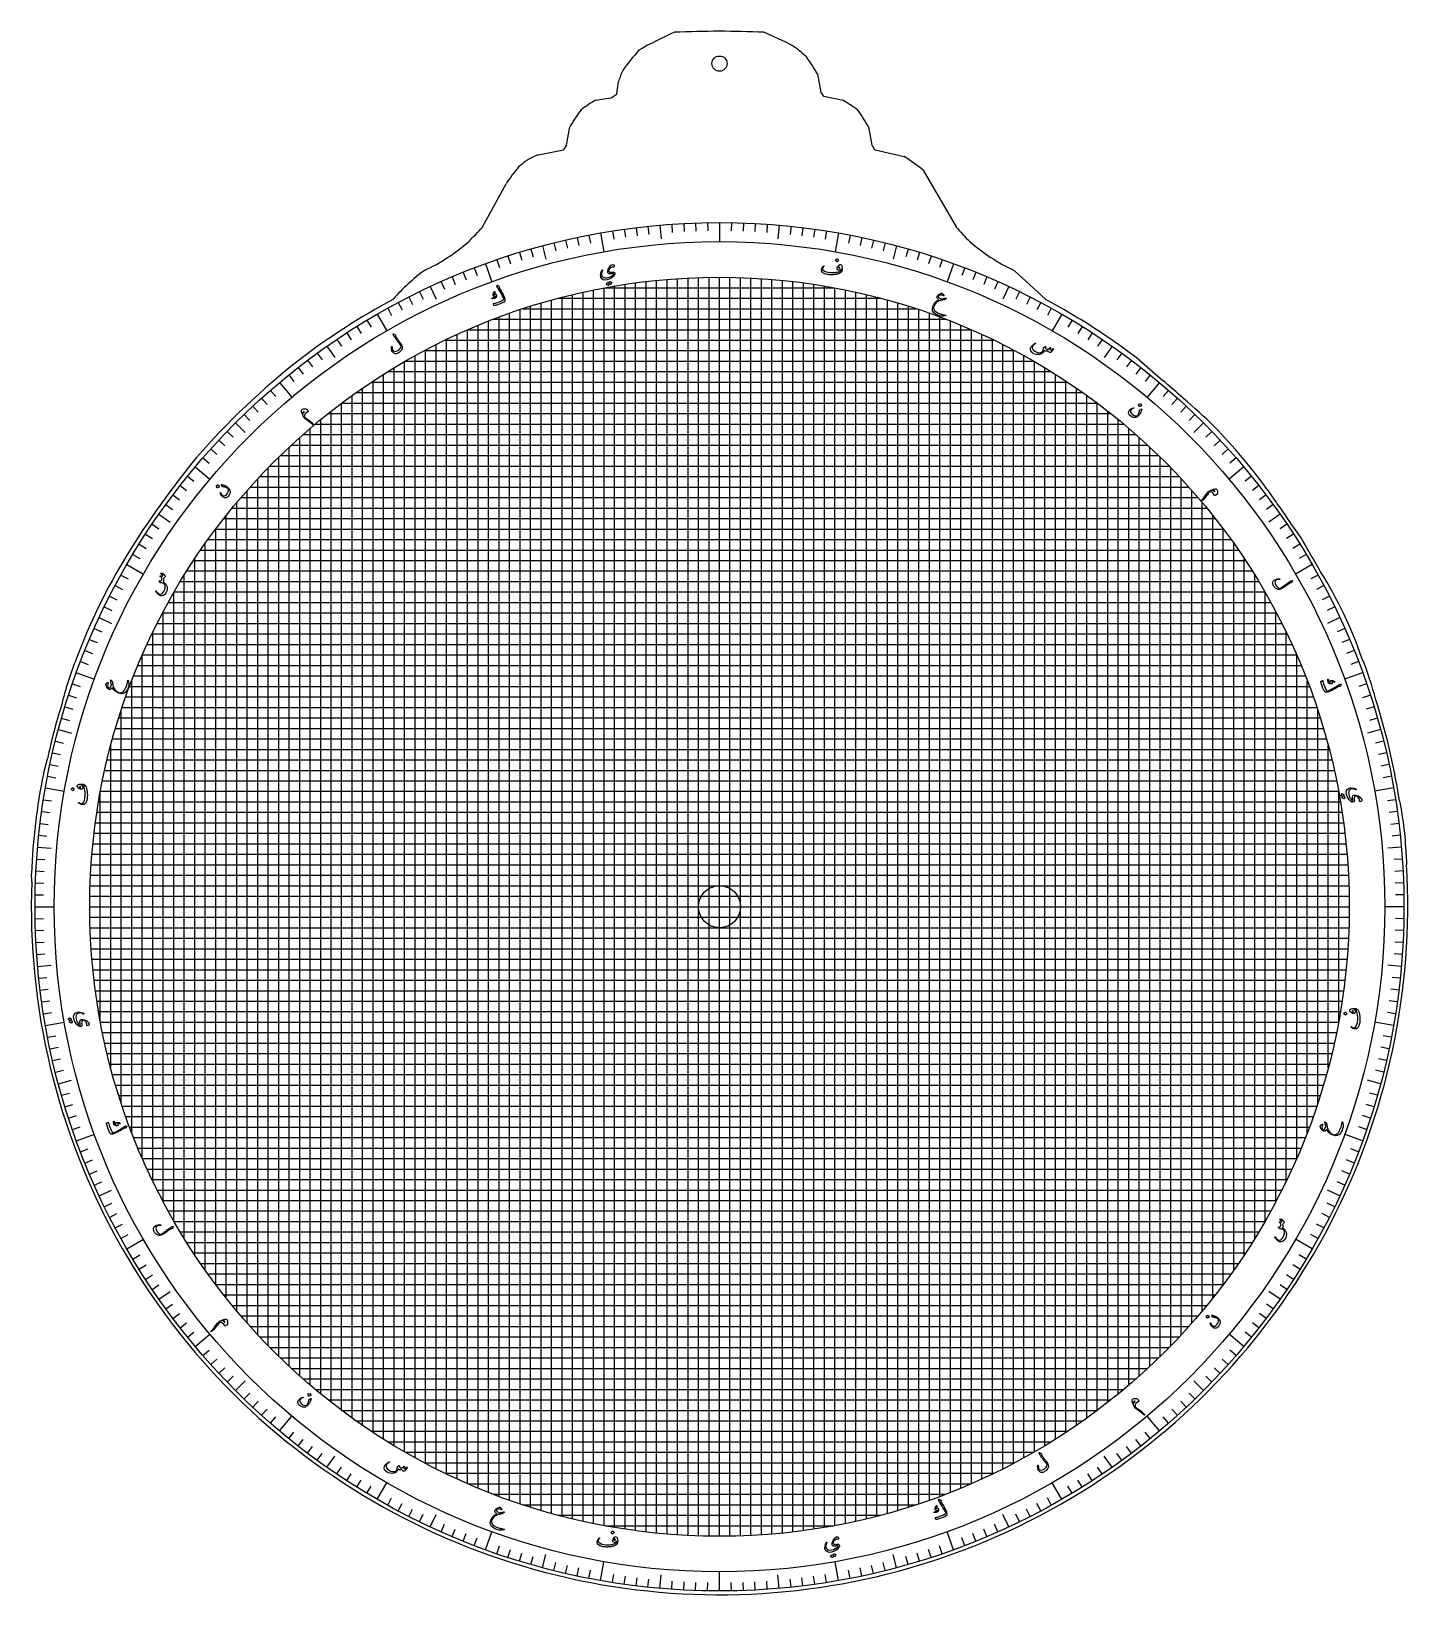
# Model space of a CAD drawing. Header units: millimetres. Extents: x -91 to 91, y -91 to 116.
import ezdxf

# ---------------------------------------------------------------- set-up
doc = ezdxf.new("R2010")
doc.units = ezdxf.units.MM
for name, color, linetype in [('CUT_INNER', 6, 'Continuous'), ('CUT_OUTER', 1, 'Continuous'), ('ENGRAVE', 7, 'Continuous'), ('ENGRAVE_FINE', 8, 'Continuous'), ('TEXT', 5, 'Continuous')]:
    doc.layers.add(name, color=color, linetype=linetype)

msp = doc.modelspace()

# ---------------------------------------------------------------- linework, layer by layer
at = {"layer": 'CUT_INNER'}
for centre, radius in [((0, 111.5201), 1), ((0, 0), 2.78)]:
    msp.add_circle(centre, radius, dxfattribs=at)
at = {"layer": 'CUT_OUTER'}
for points in [[(12.9646, 110.1482), (12.9654, 110.1446), (13.408, 107.7088)], [(-13.571, 107.5219), (-13.3567, 109.131), (-13.3558, 109.1353)], [(13.4355, 107.6456), (13.7184, 107.2682)], [(-16.3927, 106.6609), (-16.389, 106.6617), (-14.3944, 106.9943)], [(-14.3447, 107.012), (-13.6453, 107.4114)], [(13.8066, 107.2116), (16.3357, 106.6618), (16.339, 106.661)], [(-20.2126, 100.7266), (-19.7677, 103.1703), (-19.7668, 103.1739)], [(19.7132, 103.1739), (19.714, 103.1703), (20.1589, 100.7266)], [(-23.9293, 99.4618), (-23.925, 99.463), (-20.6201, 100.1243)], [(-20.5209, 100.1942), (-20.2315, 100.6762)], [(20.1779, 100.6762), (20.4685, 100.1921)], [(20.5637, 100.1231), (24.4344, 99.2382), (24.438, 99.2371)], [(26.9122, 97.4372), (26.9143, 97.434), (31.2908, 89.9164), (31.3002, 89.9022)], [(-31.3579, 89.8973), (-31.3505, 89.9075), (-31.344, 89.9183), (-28.2062, 95.6336)], [(-33.1625, 87.9816), (-33.1534, 87.9892)], [(33.0988, 87.9892), (33.1079, 87.9815)], [(38.9443, 84.1671), (38.9479, 84.1648), (38.9511, 84.1621), (43.0982, 80.3506), (43.1099, 80.3409), (43.1225, 80.3324)], [(-43.1771, 80.3324), (-43.1645, 80.3409), (-43.1528, 80.3506)], [(55.4856, 72.3516), (58.6116, 69.6108)], [(73.6413, 53.4592), (73.7516, 53.3076)], [(77.9634, 46.9323), (78.0533, 46.7833)], [(-89.3929, 17.5792), (-88.8721, 19.5621)], [(90.8017, 6.8862), (90.8226, 5.6751), (90.8287, 5.5802)], [(-90.9394, 3.3177), (-90.968, 4.4113)]]:
    msp.add_lwpolyline(points, dxfattribs=at)
for centre, radius, start, end in [((13.2759, 71.3484), 48.2956, 113.435707, 119.704569), ((-0.0276, -12.6557), 128.4514, 87.364646, 92.634712), ((-8.5389, 80.0714), 38.398, 61.636967, 67.946317), ((-1.4345, 98.3122), 19.1248, 47.43412, 54.38609), ((14.9912, 90.796), 34.1189, 138.737823, 144.523161), ((-9.3421, 97.2468), 25.7689, 30.043417, 36.011634), ((-0.6526, 105.09), 13.3317, 155.598756, 162.335926), ((13.5556, 107.7356), 0.15, 190.297429, 216.851373), ((-5.6034, 87.8884), 21.6521, 119.887588, 125.918921), ((-14.4191, 107.1423), 0.15, 279.466498, 299.730613), ((-13.7197, 107.5417), 0.15, 299.730613, 352.41143), ((13.8384, 107.3582), 0.15, 216.851373, 257.736063), ((3.597, 84.8821), 25.2325, 54.496649, 59.669827), ((3.6279, 89.574), 27.0605, 144.147671, 149.829693), ((-2.3998, 90.3985), 25.5381, 30.016514, 36.038682), ((-19.1272, 87.1252), 13.2383, 111.268617, 118.242256), ((-20.6495, 100.2714), 0.15, 281.315875, 329.022611), ((-20.3601, 100.7535), 0.15, 329.022611, 349.682173), ((20.3065, 100.7535), 0.15, 190.317827, 210.977389), ((20.5971, 100.2693), 0.15, 210.977389, 257.122481), ((-11.4588, 84.8392), 19.9247, 139.088721, 147.196513), ((-15.2396, 84.9446), 17.1666, 126.255185, 131.064306), ((7.8997, 73.9029), 30.2546, 51.066512, 56.863337), ((-56.2873, 111.556), 33.0238, 314.468744, 319.015735), ((48.9425, 104.687), 23.0182, 219.964056, 226.503589), ((-49.4321, 106.5003), 24.6504, 295.041999, 311.300756), ((49.3857, 106.5154), 24.6671, 228.70804, 244.957393), ((-24.3827, 64.0865), 24.8362, 126.048222, 139.091352), ((1.782, -2.8748), 94.5767, 118.383549, 127.30223), ((-1.7859, -2.8012), 94.4879, 52.690157, 61.622254), ((4.3668, -4.3089), 97.2912, 128.001266, 139.076135), ((0.7906, 0.9146), 89.7911, 47.601103, 49.912959), ((24.5699, 22.9173), 57.5731, 39.343478, 50.313144), ((21.5671, -15.0154), 117.3438, 140.627825, 148.391437), ((21.7013, 18.534), 62.5902, 33.917421, 40.781913), ((0.2776, 0.1968), 90.6598, 33.717281, 35.861354), ((55.2198, 35.0253), 25.6719, 27.633521, 37.130172), ((-13.0674, 6.2192), 76.7181, 148.3407, 159.668201), ((0.6612, 0.3881), 90.2333, 29.133298, 30.941981), ((31.3625, 14.2721), 56.7268, 19.138524, 31.98192), ((-47.5686, 17.3801), 40.517, 157.515245, 166.79917), ((45.1122, 16.5345), 43.0607, 14.544072, 22.294252), ((0.1018, 0.0234), 90.8956, 9.190671, 17.494629), ((-0.4657, 0.1217), 90.5187, 162.969551, 167.598182), ((-9.826, 1.3835), 81.1985, 168.494741, 177.862993), ((48.4927, 5.4075), 42.3348, 2.001678, 12.459666), ((0, 0), 91, 177.91058, 3.515654)]:
    msp.add_arc(centre, radius, start, end, dxfattribs=at)
at = {"layer": 'ENGRAVE'}
for points in [[(-15.7152, 89.1251), (-15.2754, 86.6313)], [(-7.8876, 90.1556), (-7.73, 88.3538)], [(0, 90.5), (0, 87.9677)], [(7.8876, 90.1556), (7.73, 88.3538)], [(15.7152, 89.1251), (15.2754, 86.6313)], [(-23.4231, 87.4163), (-22.955, 85.6692)], [(23.4231, 87.4163), (22.955, 85.6692)], [(-30.9528, 85.0422), (-30.0867, 82.6626)], [(30.9528, 85.0422), (30.0867, 82.6626)], [(-6.9387, -82.9754), (-6.9387, 82.9754)], [(0, -83.265), (0, 83.265)], [(6.9387, -82.9754), (6.9387, 82.9754)], [(-38.247, 82.0209), (-37.4825, 80.3816)], [(-13.8775, -82.1004), (-13.8775, 82.1004)], [(13.8775, -82.1004), (13.8775, 82.1004)], [(38.247, 82.0209), (37.4825, 80.3816)], [(-20.8163, -80.621), (-20.8163, 80.621)], [(20.8163, -80.621), (20.8163, 80.621)], [(-45.25, 78.3753), (-43.9839, 76.1823)], [(-27.755, -78.503), (-27.755, 78.503)], [(27.755, -78.503), (27.755, 78.503)], [(45.25, 78.3753), (43.9839, 76.1823)], [(-34.6938, -75.6928), (-34.6938, 75.6928)], [(-33.2771, 76.3263), (33.2771, 76.3263)], [(34.6938, -75.6928), (34.6938, 75.6928)], [(-51.9087, 74.1333), (-50.8712, 72.6516)], [(51.9087, 74.1333), (50.8712, 72.6516)], [(-41.6325, -72.1096), (-41.6325, 72.1096)], [(41.6325, -72.1096), (41.6325, 72.1096)], [(-58.1723, 69.327), (-56.5446, 67.3872)], [(-46.0265, 69.3875), (46.0265, 69.3875)], [(58.1723, 69.327), (56.5446, 67.3872)], [(-48.5712, -67.6306), (-48.5712, 67.6306)], [(48.5712, -67.6306), (48.5712, 67.6306)], [(-63.9932, 63.9932), (-62.7142, 62.7142)], [(-55.51, -62.0621), (-55.51, 62.0621)], [(-55.0746, 62.4488), (55.0746, 62.4488)], [(55.51, -62.0621), (55.51, 62.0621)], [(63.9932, 63.9932), (62.7142, 62.7142)], [(-69.327, 58.1723), (-67.3872, 56.5446)], [(69.327, 58.1723), (67.3872, 56.5446)], [(-62.4488, -55.0746), (-62.4488, 55.0746)], [(-62.0621, 55.51), (62.0621, 55.51)], [(62.4488, -55.0746), (62.4488, 55.0746)], [(-74.1333, 51.9087), (-72.6516, 50.8712)], [(74.1333, 51.9087), (72.6516, 50.8712)], [(-67.6306, 48.5712), (67.6306, 48.5712)], [(-69.3875, -46.0265), (-69.3875, 46.0265)], [(69.3875, -46.0265), (69.3875, 46.0265)], [(-78.3753, 45.25), (-76.1823, 43.9839)], [(78.3753, 45.25), (76.1823, 43.9839)], [(-72.1096, 41.6325), (72.1096, 41.6325)], [(-82.0209, 38.247), (-80.3816, 37.4825)], [(82.0209, 38.247), (80.3816, 37.4825)], [(-76.3263, -33.2771), (-76.3263, 33.2771)], [(-75.6928, 34.6938), (75.6928, 34.6938)], [(76.3263, -33.2771), (76.3263, 33.2771)], [(-85.0422, 30.9528), (-82.6626, 30.0867)], [(85.0422, 30.9528), (82.6626, 30.0867)], [(-78.503, 27.755), (78.503, 27.755)], [(-87.4163, 23.4231), (-85.6692, 22.955)], [(87.4163, 23.4231), (85.6692, 22.955)], [(-80.621, 20.8163), (80.621, 20.8163)], [(-89.1251, 15.7152), (-86.6313, 15.2754)], [(89.1251, 15.7152), (86.6313, 15.2754)], [(-82.1004, 13.8775), (82.1004, 13.8775)], [(-90.1556, 7.8876), (-88.3538, 7.73)], [(-82.9754, 6.9387), (82.9754, 6.9387)], [(90.1556, 7.8876), (88.3538, 7.73)], [(-90.5, 0), (-87.9677, 0)], [(-83.265, 0), (83.265, 0)], [(90.5, 0), (87.9677, 0)], [(-90.1556, -7.8876), (-88.3538, -7.73)], [(-82.9754, -6.9387), (82.9754, -6.9387)], [(90.1556, -7.8876), (88.3538, -7.73)], [(-82.1004, -13.8775), (82.1004, -13.8775)], [(-89.1251, -15.7152), (-86.6313, -15.2754)], [(89.1251, -15.7152), (86.6313, -15.2754)], [(-80.621, -20.8163), (80.621, -20.8163)], [(-87.4163, -23.4231), (-85.6692, -22.955)], [(87.4163, -23.4231), (85.6692, -22.955)], [(-78.503, -27.755), (78.503, -27.755)], [(-85.0422, -30.9528), (-82.6626, -30.0867)], [(85.0422, -30.9528), (82.6626, -30.0867)], [(-75.6928, -34.6938), (75.6928, -34.6938)], [(-82.0209, -38.247), (-80.3816, -37.4825)], [(82.0209, -38.247), (80.3816, -37.4825)], [(-72.1096, -41.6325), (72.1096, -41.6325)], [(-78.3753, -45.25), (-76.1823, -43.9839)], [(78.3753, -45.25), (76.1823, -43.9839)], [(-67.6306, -48.5712), (67.6306, -48.5712)], [(-74.1333, -51.9087), (-72.6516, -50.8712)], [(74.1333, -51.9087), (72.6516, -50.8712)], [(-62.0621, -55.51), (62.0621, -55.51)], [(-69.327, -58.1723), (-67.3872, -56.5446)], [(69.327, -58.1723), (67.3872, -56.5446)], [(-63.9932, -63.9932), (-62.7142, -62.7142)], [(-55.0746, -62.4488), (55.0746, -62.4488)], [(63.9932, -63.9932), (62.7142, -62.7142)], [(-58.1723, -69.327), (-56.5446, -67.3872)], [(58.1723, -69.327), (56.5446, -67.3872)], [(-46.0265, -69.3875), (46.0265, -69.3875)], [(-51.9087, -74.1333), (-50.8712, -72.6516)], [(51.9087, -74.1333), (50.8712, -72.6516)], [(-45.25, -78.3753), (-43.9839, -76.1823)], [(-33.2771, -76.3263), (33.2771, -76.3263)], [(45.25, -78.3753), (43.9839, -76.1823)], [(-38.247, -82.0209), (-37.4825, -80.3816)], [(38.247, -82.0209), (37.4825, -80.3816)], [(-30.9528, -85.0422), (-30.0867, -82.6626)], [(30.9528, -85.0422), (30.0867, -82.6626)], [(-23.4231, -87.4163), (-22.955, -85.6692)], [(-15.7152, -89.1251), (-15.2754, -86.6313)], [(15.7152, -89.1251), (15.2754, -86.6313)], [(23.4231, -87.4163), (22.955, -85.6692)], [(-7.8876, -90.1556), (-7.73, -88.3538)], [(0, -90.5), (0, -87.9677)], [(7.8876, -90.1556), (7.73, -88.3538)]]:
    msp.add_lwpolyline(points, dxfattribs=at)
for radius in [90.5, 87.9677, 83.265]:
    msp.add_circle((0, 0), radius, dxfattribs=at)
at = {"layer": 'ENGRAVE_FINE'}
for points in [[(-14.1573, 89.3858), (-13.9875, 88.3139)], [(-12.5952, 89.6193), (-12.4441, 88.5446)], [(-11.0292, 89.8254), (-10.8969, 88.7483)], [(-9.4598, 90.0042), (-9.3464, 88.9249)], [(-6.313, 90.2795), (-6.2373, 89.1969)], [(-4.7364, 90.376), (-4.6796, 89.2922)], [(-3.1584, 90.4449), (-3.1205, 89.3603)], [(-1.5794, 90.4862), (-1.5605, 89.4011)], [(1.5794, 90.4862), (1.5605, 89.4011)], [(3.1584, 90.4449), (3.1205, 89.3603)], [(4.7364, 90.376), (4.6796, 89.2922)], [(6.313, 90.2795), (6.2373, 89.1969)], [(9.4598, 90.0042), (9.3464, 88.9249)], [(11.0292, 89.8254), (10.8969, 88.7483)], [(12.5952, 89.6193), (12.4441, 88.5446)], [(14.1573, 89.3858), (13.9875, 88.3139)], [(-24.9452, 86.9942), (-24.646, 85.951)], [(-21.8939, 87.8118), (-21.6314, 86.7587)], [(-20.3581, 88.1805), (-20.1139, 87.1231)], [(-18.816, 88.5224), (-18.5904, 87.4608)], [(-17.2682, 88.8373), (-17.0611, 87.7719)], [(17.2682, 88.8373), (17.0611, 87.7719)], [(18.816, 88.5224), (18.5904, 87.4608)], [(20.3581, 88.1805), (20.1139, 87.1231)], [(21.8939, 87.8118), (21.6314, 86.7587)], [(24.9452, 86.9942), (24.646, 85.951)], [(-29.4639, 85.5694), (-29.1106, 84.5433)], [(-27.966, 86.0706), (-27.6307, 85.0385)], [(-26.4596, 86.5456), (-26.1423, 85.5078)], [(26.4596, 86.5456), (26.1423, 85.5078)], [(27.966, 86.0706), (27.6307, 85.0385)], [(29.4639, 85.5694), (29.1106, 84.5433)], [(-35.3612, 83.3057), (-34.9371, 82.3067)], [(-33.9019, 83.9101), (-33.4954, 82.9039)], [(-32.4323, 84.489), (-32.0434, 83.4759)], [(-8.3265, -82.8476), (-8.3265, 82.8476)], [(-5.551, -83.0798), (-5.551, 83.0798)], [(-4.1633, -83.1609), (-4.1633, 83.1609)], [(-2.7755, -83.2187), (-2.7755, 83.2187)], [(-1.3878, -83.2534), (-1.3878, 83.2534)], [(1.3878, -83.2534), (1.3878, 83.2534)], [(2.7755, -83.2187), (2.7755, 83.2187)], [(4.1633, -83.1609), (4.1633, 83.1609)], [(5.551, -83.0798), (5.551, 83.0798)], [(8.3265, -82.8476), (8.3265, 82.8476)], [(32.4323, 84.489), (32.0434, 83.4759)], [(33.9019, 83.9101), (33.4954, 82.9039)], [(35.3612, 83.3057), (34.9371, 82.3067)], [(-39.6726, 81.3409), (-39.1968, 80.3654)], [(-36.8097, 82.6759), (-36.3683, 81.6844)], [(-19.4285, -80.9666), (-19.4285, 80.9666)], [(-18.0407, -81.2871), (-18.0407, 81.2871)], [(-16.653, -81.5827), (-16.653, 81.5827)], [(-15.2652, -81.8537), (-15.2652, 81.8537)], [(-15.1386, 81.8773), (15.1386, 81.8773)], [(-12.4897, -82.3229), (-12.4897, 82.3229)], [(-11.102, -82.5215), (-11.102, 82.5215)], [(-9.7142, -82.6964), (-9.7142, 82.6964)], [(9.7142, -82.6964), (9.7142, 82.6964)], [(11.102, -82.5215), (11.102, 82.5215)], [(12.4897, -82.3229), (12.4897, 82.3229)], [(15.2652, -81.8537), (15.2652, 81.8537)], [(16.653, -81.5827), (16.653, 81.5827)], [(18.0407, -81.2871), (18.0407, 81.2871)], [(19.4285, -80.9666), (19.4285, 80.9666)], [(36.8097, 82.6759), (36.3683, 81.6844)], [(39.6726, 81.3409), (39.1968, 80.3654)], [(-43.8753, 79.1531), (-43.3491, 78.2039)], [(-42.4872, 79.9068), (-41.9777, 78.9485)], [(-41.0861, 80.6361), (-40.5934, 79.6691)], [(-26.3673, -78.9799), (-26.3673, 78.9799)], [(-25.9995, 79.1018), (25.9995, 79.1018)], [(-24.9795, -79.4297), (-24.9795, 79.4297)], [(-23.5918, -79.8529), (-23.5918, 79.8529)], [(-22.204, -80.2499), (-22.204, 80.2499)], [(-21.319, 80.4895), (21.319, 80.4895)], [(22.204, -80.2499), (22.204, 80.2499)], [(23.5918, -79.8529), (23.5918, 79.8529)], [(24.9795, -79.4297), (24.9795, 79.4297)], [(26.3673, -78.9799), (26.3673, 78.9799)], [(41.0861, 80.6361), (40.5934, 79.6691)], [(42.4872, 79.9068), (41.9777, 78.9485)], [(43.8753, 79.1531), (43.3491, 78.2039)], [(-47.9577, 76.7484), (-47.3826, 75.828)], [(-46.6109, 77.5736), (-46.052, 76.6434)], [(-31.9183, -76.9044), (-31.9183, 76.9044)], [(-30.5305, -77.4658), (-30.5305, 77.4658)], [(-29.893, 77.714), (29.893, 77.714)], [(-29.1427, -77.9985), (-29.1427, 77.9985)], [(29.1427, -77.9985), (29.1427, 77.9985)], [(30.5305, -77.4658), (30.5305, 77.4658)], [(31.9183, -76.9044), (31.9183, 76.9044)], [(46.6109, 77.5736), (46.052, 76.6434)], [(47.9577, 76.7484), (47.3826, 75.828)], [(-50.607, 75.0279), (-50.0001, 74.1282)], [(-49.2898, 75.8997), (-48.6988, 74.9895)], [(-36.2944, 74.9385), (36.2944, 74.9385)], [(-36.0815, -75.0412), (-36.0815, 75.0412)], [(-33.306, -76.3136), (-33.306, 76.3136)], [(33.306, -76.3136), (33.306, 76.3136)], [(36.0815, -75.0412), (36.0815, 75.0412)], [(49.2898, 75.8997), (48.6988, 74.9895)], [(50.607, 75.0279), (50.0001, 74.1282)], [(-53.1946, 73.216), (-52.5567, 72.3381)], [(-40.2447, -72.8932), (-40.2447, 72.8932)], [(-39.0301, 73.5508), (39.0301, 73.5508)], [(-38.857, -73.6423), (-38.857, 73.6423)], [(-37.4693, -74.358), (-37.4693, 74.358)], [(37.4693, -74.358), (37.4693, 74.358)], [(38.857, -73.6423), (38.857, 73.6423)], [(40.2447, -72.8932), (40.2447, 72.8932)], [(53.1946, 73.216), (52.5567, 72.3381)], [(-56.9535, 70.3317), (-56.2705, 69.4883)], [(-55.7174, 71.315), (-55.0492, 70.4598)], [(-54.4643, 72.2765), (-53.8111, 71.4098)], [(-44.408, -70.4343), (-44.408, 70.4343)], [(-43.8626, 70.7752), (43.8626, 70.7752)], [(-43.0203, -71.2904), (-43.0203, 71.2904)], [(-41.5399, 72.163), (41.5399, 72.163)], [(43.0203, -71.2904), (43.0203, 71.2904)], [(44.408, -70.4343), (44.408, 70.4343)], [(54.4643, 72.2765), (53.8111, 71.4098)], [(55.7174, 71.315), (55.0492, 70.4598)], [(56.9535, 70.3317), (56.2705, 69.4883)], [(-59.3733, 68.3012), (-58.6614, 67.4822)], [(-47.1835, -68.606), (-47.1835, 68.606)], [(-45.7957, -69.54), (-45.7957, 69.54)], [(45.7957, -69.54), (45.7957, 69.54)], [(47.1835, -68.606), (47.1835, 68.606)], [(59.3733, 68.3012), (58.6614, 67.4822)], [(-61.7209, 66.1875), (-60.9807, 65.3938)], [(-60.5563, 67.2546), (-59.8301, 66.4481)], [(-49.959, -66.612), (-49.959, 66.612)], [(-49.959, 66.612), (49.959, 66.612)], [(-48.053, 67.9998), (48.053, 67.9998)], [(49.959, -66.612), (49.959, 66.612)], [(60.5563, 67.2546), (59.8301, 66.4481)], [(61.7209, 66.1875), (60.9807, 65.3938)], [(-62.8666, 65.1003), (-62.1127, 64.3196)], [(-52.7345, -64.437), (-52.7345, 64.437)], [(-51.7577, 65.2242), (51.7577, 65.2242)], [(-51.3468, -65.5482), (-51.3468, 65.5482)], [(51.3468, -65.5482), (51.3468, 65.5482)], [(52.7345, -64.437), (52.7345, 64.437)], [(62.8666, 65.1003), (62.1127, 64.3196)], [(-65.1003, 62.8666), (-64.3196, 62.1127)], [(-54.1223, -63.2759), (-54.1223, 63.2759)], [(-53.4599, 63.8365), (53.4599, 63.8365)], [(54.1223, -63.2759), (54.1223, 63.2759)], [(65.1003, 62.8666), (64.3196, 62.1127)], [(-67.2546, 60.5563), (-66.4481, 59.8301)], [(-66.1875, 61.7209), (-65.3938, 60.9807)], [(-56.8978, -60.7923), (-56.8978, 60.7923)], [(-56.6093, 61.061), (56.6093, 61.061)], [(56.8978, -60.7923), (56.8978, 60.7923)], [(66.1875, 61.7209), (65.3938, 60.9807)], [(67.2546, 60.5563), (66.4481, 59.8301)], [(-68.3012, 59.3733), (-67.4822, 58.6614)], [(-59.6733, -58.0703), (-59.6733, 58.0703)], [(-59.4631, 58.2855), (59.4631, 58.2855)], [(-58.2855, -59.4631), (-58.2855, 59.4631)], [(-58.0703, 59.6733), (58.0703, 59.6733)], [(58.2855, -59.4631), (58.2855, 59.4631)], [(59.6733, -58.0703), (59.6733, 58.0703)], [(68.3012, 59.3733), (67.4822, 58.6614)], [(-70.3317, 56.9535), (-69.4883, 56.2705)], [(-61.061, -56.6093), (-61.061, 56.6093)], [(-60.7923, 56.8978), (60.7923, 56.8978)], [(61.061, -56.6093), (61.061, 56.6093)], [(70.3317, 56.9535), (69.4883, 56.2705)], [(-72.2765, 54.4643), (-71.4098, 53.8111)], [(-71.315, 55.7174), (-70.4598, 55.0492)], [(-63.2759, 54.1223), (63.2759, 54.1223)], [(71.315, 55.7174), (70.4598, 55.0492)], [(72.2765, 54.4643), (71.4098, 53.8111)], [(-73.216, 53.1946), (-72.3381, 52.5567)], [(-65.2242, -51.7577), (-65.2242, 51.7577)], [(-64.437, 52.7345), (64.437, 52.7345)], [(-63.8365, -53.4599), (-63.8365, 53.4599)], [(63.8365, -53.4599), (63.8365, 53.4599)], [(65.2242, -51.7577), (65.2242, 51.7577)], [(73.216, 53.1946), (72.3381, 52.5567)], [(-75.0279, 50.607), (-74.1282, 50.0001)], [(-66.612, -49.959), (-66.612, 49.959)], [(-66.612, 49.959), (66.612, 49.959)], [(-65.5482, 51.3468), (65.5482, 51.3468)], [(66.612, -49.959), (66.612, 49.959)], [(75.0279, 50.607), (74.1282, 50.0001)], [(-76.7484, 47.9577), (-75.828, 47.3826)], [(-75.8997, 49.2898), (-74.9895, 48.6988)], [(-67.9998, -48.053), (-67.9998, 48.053)], [(67.9998, -48.053), (67.9998, 48.053)], [(75.8997, 49.2898), (74.9895, 48.6988)], [(76.7484, 47.9577), (75.828, 47.3826)], [(-77.5736, 46.6109), (-76.6434, 46.052)], [(-69.54, 45.7957), (69.54, 45.7957)], [(-68.606, 47.1835), (68.606, 47.1835)], [(77.5736, 46.6109), (76.6434, 46.052)], [(-79.1531, 43.8753), (-78.2039, 43.3491)], [(-70.7752, -43.8626), (-70.7752, 43.8626)], [(-70.4343, 44.408), (70.4343, 44.408)], [(70.7752, -43.8626), (70.7752, 43.8626)], [(79.1531, 43.8753), (78.2039, 43.3491)], [(-79.9068, 42.4872), (-78.9485, 41.9777)], [(-72.163, -41.5399), (-72.163, 41.5399)], [(-71.2904, 43.0203), (71.2904, 43.0203)], [(72.163, -41.5399), (72.163, 41.5399)], [(79.9068, 42.4872), (78.9485, 41.9777)], [(-81.3409, 39.6726), (-80.3654, 39.1968)], [(-80.6361, 41.0861), (-79.6691, 40.5934)], [(-72.8932, 40.2447), (72.8932, 40.2447)], [(80.6361, 41.0861), (79.6691, 40.5934)], [(81.3409, 39.6726), (80.3654, 39.1968)], [(-74.358, 37.4693), (74.358, 37.4693)], [(-73.6423, 38.857), (73.6423, 38.857)], [(-73.5508, -39.0301), (-73.5508, 39.0301)], [(73.5508, -39.0301), (73.5508, 39.0301)], [(-83.3057, 35.3612), (-82.3067, 34.9371)], [(-82.6759, 36.8097), (-81.6844, 36.3683)], [(-75.0412, 36.0815), (75.0412, 36.0815)], [(-74.9385, -36.2944), (-74.9385, 36.2944)], [(74.9385, -36.2944), (74.9385, 36.2944)], [(82.6759, 36.8097), (81.6844, 36.3683)], [(83.3057, 35.3612), (82.3067, 34.9371)], [(-83.9101, 33.9019), (-82.9039, 33.4954)], [(-76.3136, 33.306), (76.3136, 33.306)], [(83.9101, 33.9019), (82.9039, 33.4954)], [(-84.489, 32.4323), (-83.4759, 32.0434)], [(-76.9044, 31.9183), (76.9044, 31.9183)], [(84.489, 32.4323), (83.4759, 32.0434)], [(-85.5694, 29.4639), (-84.5433, 29.1106)], [(-77.9985, 29.1427), (77.9985, 29.1427)], [(-77.714, -29.893), (-77.714, 29.893)], [(-77.4658, 30.5305), (77.4658, 30.5305)], [(77.714, -29.893), (77.714, 29.893)], [(85.5694, 29.4639), (84.5433, 29.1106)], [(-86.0706, 27.966), (-85.0385, 27.6307)], [(86.0706, 27.966), (85.0385, 27.6307)], [(-86.9942, 24.9452), (-85.951, 24.646)], [(-86.5456, 26.4596), (-85.5078, 26.1423)], [(-79.4297, 24.9795), (79.4297, 24.9795)], [(-79.1018, -25.9995), (-79.1018, 25.9995)], [(-78.9799, 26.3673), (78.9799, 26.3673)], [(79.1018, -25.9995), (79.1018, 25.9995)], [(86.5456, 26.4596), (85.5078, 26.1423)], [(86.9942, 24.9452), (85.951, 24.646)], [(-79.8529, 23.5918), (79.8529, 23.5918)], [(-87.8118, 21.8939), (-86.7587, 21.6314)], [(-80.4895, -21.319), (-80.4895, 21.319)], [(-80.2499, 22.204), (80.2499, 22.204)], [(80.4895, -21.319), (80.4895, 21.319)], [(87.8118, 21.8939), (86.7587, 21.6314)], [(-88.5224, 18.816), (-87.4608, 18.5904)], [(-88.1805, 20.3581), (-87.1231, 20.1139)], [(-80.9666, 19.4285), (80.9666, 19.4285)], [(88.1805, 20.3581), (87.1231, 20.1139)], [(88.5224, 18.816), (87.4608, 18.5904)], [(-88.8373, 17.2682), (-87.7719, 17.0611)], [(-81.5827, 16.653), (81.5827, 16.653)], [(-81.2871, 18.0407), (81.2871, 18.0407)], [(88.8373, 17.2682), (87.7719, 17.0611)], [(-81.8773, -15.1386), (-81.8773, 15.1386)], [(-81.8537, 15.2652), (81.8537, 15.2652)], [(81.8773, -15.1386), (81.8773, 15.1386)], [(-89.6193, 12.5952), (-88.5446, 12.4441)], [(-89.3858, 14.1573), (-88.3139, 13.9875)], [(-82.3229, 12.4897), (82.3229, 12.4897)], [(89.3858, 14.1573), (88.3139, 13.9875)], [(89.6193, 12.5952), (88.5446, 12.4441)], [(-89.8254, 11.0292), (-88.7483, 10.8969)], [(-82.5215, 11.102), (82.5215, 11.102)], [(89.8254, 11.0292), (88.7483, 10.8969)], [(-90.0042, 9.4598), (-88.9249, 9.3464)], [(-82.8476, 8.3265), (82.8476, 8.3265)], [(-82.6964, 9.7142), (82.6964, 9.7142)], [(90.0042, 9.4598), (88.9249, 9.3464)], [(-90.2795, 6.313), (-89.1969, 6.2373)], [(90.2795, 6.313), (89.1969, 6.2373)], [(-90.376, 4.7364), (-89.2922, 4.6796)], [(-83.1609, 4.1633), (83.1609, 4.1633)], [(-83.0798, 5.551), (83.0798, 5.551)], [(90.376, 4.7364), (89.2922, 4.6796)], [(-90.4449, 3.1584), (-89.3603, 3.1205)], [(-83.2187, 2.7755), (83.2187, 2.7755)], [(90.4449, 3.1584), (89.3603, 3.1205)], [(-90.4862, 1.5794), (-89.4011, 1.5605)], [(-83.2534, 1.3878), (83.2534, 1.3878)], [(90.4862, 1.5794), (89.4011, 1.5605)], [(-90.4862, -1.5794), (-89.4011, -1.5605)], [(-83.2534, -1.3878), (83.2534, -1.3878)], [(90.4862, -1.5794), (89.4011, -1.5605)], [(-90.4449, -3.1584), (-89.3603, -3.1205)], [(-83.2187, -2.7755), (83.2187, -2.7755)], [(90.4449, -3.1584), (89.3603, -3.1205)], [(-90.376, -4.7364), (-89.2922, -4.6796)], [(-83.1609, -4.1633), (83.1609, -4.1633)], [(-83.0798, -5.551), (83.0798, -5.551)], [(90.376, -4.7364), (89.2922, -4.6796)], [(-90.2795, -6.313), (-89.1969, -6.2373)], [(90.2795, -6.313), (89.1969, -6.2373)], [(-90.0042, -9.4598), (-88.9249, -9.3464)], [(-82.8476, -8.3265), (82.8476, -8.3265)], [(-82.6964, -9.7142), (82.6964, -9.7142)], [(90.0042, -9.4598), (88.9249, -9.3464)], [(-89.8254, -11.0292), (-88.7483, -10.8969)], [(-82.5215, -11.102), (82.5215, -11.102)], [(89.8254, -11.0292), (88.7483, -10.8969)], [(-89.6193, -12.5952), (-88.5446, -12.4441)], [(-89.3858, -14.1573), (-88.3139, -13.9875)], [(-82.3229, -12.4897), (82.3229, -12.4897)], [(89.3858, -14.1573), (88.3139, -13.9875)], [(89.6193, -12.5952), (88.5446, -12.4441)], [(-81.8537, -15.2652), (81.8537, -15.2652)], [(-88.8373, -17.2682), (-87.7719, -17.0611)], [(-88.5224, -18.816), (-87.4608, -18.5904)], [(-81.5827, -16.653), (81.5827, -16.653)], [(-81.2871, -18.0407), (81.2871, -18.0407)], [(88.5224, -18.816), (87.4608, -18.5904)], [(88.8373, -17.2682), (87.7719, -17.0611)], [(-88.1805, -20.3581), (-87.1231, -20.1139)], [(-80.9666, -19.4285), (80.9666, -19.4285)], [(88.1805, -20.3581), (87.1231, -20.1139)], [(-87.8118, -21.8939), (-86.7587, -21.6314)], [(-80.2499, -22.204), (80.2499, -22.204)], [(87.8118, -21.8939), (86.7587, -21.6314)], [(-86.9942, -24.9452), (-85.951, -24.646)], [(-79.8529, -23.5918), (79.8529, -23.5918)], [(86.9942, -24.9452), (85.951, -24.646)], [(-86.5456, -26.4596), (-85.5078, -26.1423)], [(-79.4297, -24.9795), (79.4297, -24.9795)], [(-78.9799, -26.3673), (78.9799, -26.3673)], [(86.5456, -26.4596), (85.5078, -26.1423)], [(-86.0706, -27.966), (-85.0385, -27.6307)], [(86.0706, -27.966), (85.0385, -27.6307)], [(-85.5694, -29.4639), (-84.5433, -29.1106)], [(-77.9985, -29.1427), (77.9985, -29.1427)], [(-77.4658, -30.5305), (77.4658, -30.5305)], [(85.5694, -29.4639), (84.5433, -29.1106)], [(-84.489, -32.4323), (-83.4759, -32.0434)], [(-76.9044, -31.9183), (76.9044, -31.9183)], [(84.489, -32.4323), (83.4759, -32.0434)], [(-83.9101, -33.9019), (-82.9039, -33.4954)], [(-83.3057, -35.3612), (-82.3067, -34.9371)], [(-76.3136, -33.306), (76.3136, -33.306)], [(83.3057, -35.3612), (82.3067, -34.9371)], [(83.9101, -33.9019), (82.9039, -33.4954)], [(-82.6759, -36.8097), (-81.6844, -36.3683)], [(-75.0412, -36.0815), (75.0412, -36.0815)], [(82.6759, -36.8097), (81.6844, -36.3683)], [(-81.3409, -39.6726), (-80.3654, -39.1968)], [(-74.358, -37.4693), (74.358, -37.4693)], [(-73.6423, -38.857), (73.6423, -38.857)], [(81.3409, -39.6726), (80.3654, -39.1968)], [(-80.6361, -41.0861), (-79.6691, -40.5934)], [(-72.8932, -40.2447), (72.8932, -40.2447)], [(80.6361, -41.0861), (79.6691, -40.5934)], [(-79.9068, -42.4872), (-78.9485, -41.9777)], [(-79.1531, -43.8753), (-78.2039, -43.3491)], [(-71.2904, -43.0203), (71.2904, -43.0203)], [(79.1531, -43.8753), (78.2039, -43.3491)], [(79.9068, -42.4872), (78.9485, -41.9777)], [(-70.4343, -44.408), (70.4343, -44.408)], [(-77.5736, -46.6109), (-76.6434, -46.052)], [(-76.7484, -47.9577), (-75.828, -47.3826)], [(-69.54, -45.7957), (69.54, -45.7957)], [(-68.606, -47.1835), (68.606, -47.1835)], [(76.7484, -47.9577), (75.828, -47.3826)], [(77.5736, -46.6109), (76.6434, -46.052)], [(-75.8997, -49.2898), (-74.9895, -48.6988)], [(75.8997, -49.2898), (74.9895, -48.6988)], [(-75.0279, -50.607), (-74.1282, -50.0001)], [(-66.612, -49.959), (66.612, -49.959)], [(-65.5482, -51.3468), (65.5482, -51.3468)], [(75.0279, -50.607), (74.1282, -50.0001)], [(-73.216, -53.1946), (-72.3381, -52.5567)], [(-64.437, -52.7345), (64.437, -52.7345)], [(73.216, -53.1946), (72.3381, -52.5567)], [(-72.2765, -54.4643), (-71.4098, -53.8111)], [(-71.315, -55.7174), (-70.4598, -55.0492)], [(-63.2759, -54.1223), (63.2759, -54.1223)], [(71.315, -55.7174), (70.4598, -55.0492)], [(72.2765, -54.4643), (71.4098, -53.8111)], [(-70.3317, -56.9535), (-69.4883, -56.2705)], [(-60.7923, -56.8978), (60.7923, -56.8978)], [(70.3317, -56.9535), (69.4883, -56.2705)], [(-68.3012, -59.3733), (-67.4822, -58.6614)], [(-67.2546, -60.5563), (-66.4481, -59.8301)], [(-59.4631, -58.2855), (59.4631, -58.2855)], [(-58.0703, -59.6733), (58.0703, -59.6733)], [(67.2546, -60.5563), (66.4481, -59.8301)], [(68.3012, -59.3733), (67.4822, -58.6614)], [(-66.1875, -61.7209), (-65.3938, -60.9807)], [(-56.6093, -61.061), (56.6093, -61.061)], [(66.1875, -61.7209), (65.3938, -60.9807)], [(-65.1003, -62.8666), (-64.3196, -62.1127)], [(-53.4599, -63.8365), (53.4599, -63.8365)], [(65.1003, -62.8666), (64.3196, -62.1127)], [(-62.8666, -65.1003), (-62.1127, -64.3196)], [(-61.7209, -66.1875), (-60.9807, -65.3938)], [(-51.7577, -65.2242), (51.7577, -65.2242)], [(61.7209, -66.1875), (60.9807, -65.3938)], [(62.8666, -65.1003), (62.1127, -64.3196)], [(-60.5563, -67.2546), (-59.8301, -66.4481)], [(-59.3733, -68.3012), (-58.6614, -67.4822)], [(-49.959, -66.612), (49.959, -66.612)], [(-48.053, -67.9998), (48.053, -67.9998)], [(59.3733, -68.3012), (58.6614, -67.4822)], [(60.5563, -67.2546), (59.8301, -66.4481)], [(-56.9535, -70.3317), (-56.2705, -69.4883)], [(56.9535, -70.3317), (56.2705, -69.4883)], [(-55.7174, -71.315), (-55.0492, -70.4598)], [(-54.4643, -72.2765), (-53.8111, -71.4098)], [(-53.1946, -73.216), (-52.5567, -72.3381)], [(-43.8626, -70.7752), (43.8626, -70.7752)], [(-41.5399, -72.163), (41.5399, -72.163)], [(53.1946, -73.216), (52.5567, -72.3381)], [(54.4643, -72.2765), (53.8111, -71.4098)], [(55.7174, -71.315), (55.0492, -70.4598)], [(-50.607, -75.0279), (-50.0001, -74.1282)], [(-39.0301, -73.5508), (39.0301, -73.5508)], [(50.607, -75.0279), (50.0001, -74.1282)], [(-49.2898, -75.8997), (-48.6988, -74.9895)], [(-47.9577, -76.7484), (-47.3826, -75.828)], [(-36.2944, -74.9385), (36.2944, -74.9385)], [(47.9577, -76.7484), (47.3826, -75.828)], [(49.2898, -75.8997), (48.6988, -74.9895)], [(-46.6109, -77.5736), (-46.052, -76.6434)], [(-43.8753, -79.1531), (-43.3491, -78.2039)], [(-29.893, -77.714), (29.893, -77.714)], [(43.8753, -79.1531), (43.3491, -78.2039)], [(46.6109, -77.5736), (46.052, -76.6434)], [(-42.4872, -79.9068), (-41.9777, -78.9485)], [(-41.0861, -80.6361), (-40.5934, -79.6691)], [(-39.6726, -81.3409), (-39.1968, -80.3654)], [(-25.9995, -79.1018), (25.9995, -79.1018)], [(-21.319, -80.4895), (21.319, -80.4895)], [(39.6726, -81.3409), (39.1968, -80.3654)], [(41.0861, -80.6361), (40.5934, -79.6691)], [(42.4872, -79.9068), (41.9777, -78.9485)], [(-36.8097, -82.6759), (-36.3683, -81.6844)], [(-35.3612, -83.3057), (-34.9371, -82.3067)], [(-15.1386, -81.8773), (15.1386, -81.8773)], [(35.3612, -83.3057), (34.9371, -82.3067)], [(36.8097, -82.6759), (36.3683, -81.6844)], [(-33.9019, -83.9101), (-33.4954, -82.9039)], [(-32.4323, -84.489), (-32.0434, -83.4759)], [(-29.4639, -85.5694), (-29.1106, -84.5433)], [(29.4639, -85.5694), (29.1106, -84.5433)], [(32.4323, -84.489), (32.0434, -83.4759)], [(33.9019, -83.9101), (33.4954, -82.9039)], [(-27.966, -86.0706), (-27.6307, -85.0385)], [(-26.4596, -86.5456), (-26.1423, -85.5078)], [(-24.9452, -86.9942), (-24.646, -85.951)], [(-21.8939, -87.8118), (-21.6314, -86.7587)], [(21.8939, -87.8118), (21.6314, -86.7587)], [(24.9452, -86.9942), (24.646, -85.951)], [(26.4596, -86.5456), (26.1423, -85.5078)], [(27.966, -86.0706), (27.6307, -85.0385)], [(-20.3581, -88.1805), (-20.1139, -87.1231)], [(-18.816, -88.5224), (-18.5904, -87.4608)], [(-17.2682, -88.8373), (-17.0611, -87.7719)], [(-14.1573, -89.3858), (-13.9875, -88.3139)], [(-12.5952, -89.6193), (-12.4441, -88.5446)], [(-11.0292, -89.8254), (-10.8969, -88.7483)], [(11.0292, -89.8254), (10.8969, -88.7483)], [(12.5952, -89.6193), (12.4441, -88.5446)], [(14.1573, -89.3858), (13.9875, -88.3139)], [(17.2682, -88.8373), (17.0611, -87.7719)], [(18.816, -88.5224), (18.5904, -87.4608)], [(20.3581, -88.1805), (20.1139, -87.1231)], [(-9.4598, -90.0042), (-9.3464, -88.9249)], [(-6.313, -90.2795), (-6.2373, -89.1969)], [(-4.7364, -90.376), (-4.6796, -89.2922)], [(-3.1584, -90.4449), (-3.1205, -89.3603)], [(-1.5794, -90.4862), (-1.5605, -89.4011)], [(1.5794, -90.4862), (1.5605, -89.4011)], [(3.1584, -90.4449), (3.1205, -89.3603)], [(4.7364, -90.376), (4.6796, -89.2922)], [(6.313, -90.2795), (6.2373, -89.1969)], [(9.4598, -90.0042), (9.3464, -88.9249)]]:
    msp.add_lwpolyline(points, dxfattribs=at)
at = {"layer": 'TEXT'}
for points in [[(-13.9992, 84.6032), (-14.1047, 84.6199), (-14.2165, 84.6026), (-14.3345, 84.5512), (-14.4584, 84.4659), (-14.5335, 84.3916), (-14.5923, 84.3083), (-14.6347, 84.2159), (-14.6607, 84.1144), (-14.6617, 84.0948), (-14.6586, 84.0752), (-14.6516, 84.0554), (-14.6407, 84.0356), (-14.5806, 83.9784), (-14.4904, 83.9429), (-14.3701, 83.9292), (-14.2197, 83.937), (-14.0715, 83.946), (-13.9611, 83.9354), (-13.8884, 83.9053), (-13.8535, 83.856), (-13.8321, 83.7441), (-13.8375, 83.6405), (-13.8697, 83.545), (-13.9286, 83.4578), (-14.1288, 83.2634), (-14.35, 83.1071), (-14.5923, 82.9886), (-14.8562, 82.9079), (-15.1542, 82.8754), (-15.3909, 82.9245), (-15.5667, 83.056), (-15.6816, 83.27), (-15.7093, 83.3941), (-15.7169, 83.5331), (-15.7044, 83.687), (-15.6715, 83.8558), (-15.6579, 83.9035), (-15.6435, 83.9499), (-15.6281, 83.9948), (-15.6119, 84.0382), (-15.5947, 84.0805), (-15.5762, 84.1218), (-15.5566, 84.1621), (-15.5357, 84.2014), (-15.5237, 84.2183), (-15.5117, 84.2264), (-15.4997, 84.2259), (-15.4877, 84.2166), (-15.4796, 84.2038), (-15.4757, 84.1903), (-15.476, 84.1759), (-15.4806, 84.1608), (-15.5692, 83.9343), (-15.6098, 83.7372), (-15.6026, 83.5696), (-15.548, 83.4315), (-15.4306, 83.2971), (-15.2799, 83.2146), (-15.0958, 83.184), (-14.8781, 83.205), (-14.607, 83.2758), (-14.369, 83.376), (-14.1639, 83.5058), (-13.9915, 83.6655), (-13.9817, 83.6782), (-13.9791, 83.6897), (-13.9837, 83.7), (-13.9957, 83.709), (-14.0401, 83.7222), (-14.1142, 83.7271), (-14.218, 83.7238), (-14.3514, 83.7121), (-14.4881, 83.7055), (-14.5957, 83.7189), (-14.6742, 83.7523), (-14.7236, 83.8058), (-14.754, 83.8734), (-14.7721, 83.9469), (-14.7777, 84.026), (-14.7709, 84.1109), (-14.7303, 84.2825), (-14.6606, 84.446), (-14.5617, 84.6014), (-14.4336, 84.7485), (-14.3988, 84.7841), (-14.3645, 84.8156), (-14.3308, 84.8431), (-14.2975, 84.8665), (-14.2649, 84.886), (-14.2333, 84.9018), (-14.2027, 84.9138), (-14.173, 84.9221), (-14.053, 84.9308), (-13.972, 84.8914), (-13.9302, 84.8041), (-13.9275, 84.6688), (-13.9359, 84.6309), (-13.9507, 84.6073), (-13.9717, 84.5981), (-13.9992, 84.6032)], [(15.9532, 84.9422), (16.0158, 84.935), (16.0728, 84.8998), (16.124, 84.8367), (16.1694, 84.7457), (16.2036, 84.632), (16.221, 84.5009), (16.2218, 84.3522), (16.206, 84.1861), (16.1964, 84.1267), (16.1818, 84.0725), (16.1622, 84.0237), (16.1378, 83.9801), (16.0652, 83.8978), (15.9667, 83.8247), (15.8425, 83.7608), (15.6925, 83.7059), (15.6094, 83.6829), (15.5243, 83.6623), (15.4372, 83.6442), (15.348, 83.6286), (15.2566, 83.6156), (15.1627, 83.605), (15.0664, 83.5969), (14.9677, 83.5914), (14.869, 83.5881), (14.7728, 83.5869), (14.6793, 83.5876), (14.5883, 83.5904), (14.4996, 83.5954), (14.4132, 83.6029), (14.329, 83.613), (14.247, 83.6255), (13.9106, 83.7108), (13.6744, 83.8419), (13.5383, 84.0198), (13.5026, 84.2449), (13.5085, 84.2949), (13.5204, 84.351), (13.5385, 84.4133), (13.5627, 84.4816), (13.5961, 84.5556), (13.6374, 84.626), (13.6864, 84.6927), (13.7432, 84.7558), (13.7513, 84.7628), (13.7602, 84.7673), (13.7698, 84.7692), (13.7803, 84.7687), (13.7899, 84.7658), (13.7972, 84.7605), (13.8021, 84.7527), (13.8046, 84.7427), (13.8048, 84.7319), (13.8029, 84.7224), (13.7987, 84.714), (13.7924, 84.7067), (13.6824, 84.5567), (13.6321, 84.4215), (13.6411, 84.3012), (13.7092, 84.1957), (13.8764, 84.0699), (14.0961, 83.9752), (14.3684, 83.9113), (14.6936, 83.8775), (14.8381, 83.8731), (14.9841, 83.8752), (15.1316, 83.884), (15.2806, 83.8994), (15.4309, 83.9214), (15.5825, 83.9501), (15.7353, 83.9855), (15.8894, 84.0275), (15.9727, 84.0563), (16.0383, 84.092), (16.0863, 84.1347), (16.1164, 84.1843), (16.1127, 84.2231), (16.1023, 84.26), (16.085, 84.2951), (16.061, 84.3282), (16.0578, 84.3302), (16.0532, 84.3289), (16.0471, 84.3243), (16.0397, 84.3164), (15.982, 84.254), (15.9223, 84.2101), (15.8606, 84.1849), (15.7969, 84.1782), (15.6864, 84.1973), (15.6074, 84.2452), (15.56, 84.3222), (15.5441, 84.4282), (15.5609, 84.5161), (15.6102, 84.6182), (15.6923, 84.7345), (15.8071, 84.8648), (15.8416, 84.8959), (15.8774, 84.9191), (15.9146, 84.9346), (15.9532, 84.9422)], [(15.5229, 85.7003), (15.5275, 85.7034), (15.5334, 85.7047), (15.5406, 85.7042), (15.5491, 85.7019), (15.6055, 85.6667), (15.6573, 85.6267), (15.7047, 85.582), (15.7474, 85.5325), (15.7512, 85.5254), (15.7522, 85.5189), (15.7505, 85.5129), (15.746, 85.5074), (15.5568, 85.3011), (15.5503, 85.2965), (15.543, 85.2964), (15.535, 85.3009), (15.5262, 85.3098), (15.5185, 85.3175), (15.5064, 85.3292), (15.4897, 85.345), (15.4686, 85.3646), (15.4425, 85.3884), (15.4111, 85.4162), (15.3744, 85.4482), (15.3323, 85.4843), (15.3269, 85.49), (15.3246, 85.4952), (15.3255, 85.4998), (15.3294, 85.5038)], [(15.9059, 84.5036), (15.9199, 84.5153), (15.9258, 84.5284), (15.9235, 84.5431), (15.9132, 84.5594), (15.867, 84.6026), (15.8222, 84.6193), (15.7788, 84.6095), (15.7369, 84.5733), (15.73, 84.5611), (15.7269, 84.5498), (15.7276, 84.5394), (15.732, 84.5298), (15.7701, 84.4946), (15.8118, 84.4784), (15.857, 84.4815), (15.9059, 84.5036)], [(-29.746, 81.3796), (-29.7402, 81.3809), (-29.7345, 81.3805), (-29.7291, 81.3783), (-29.7239, 81.3744), (-29.7211, 81.3703), (-29.7189, 81.3655), (-29.7174, 81.36), (-29.7164, 81.3539), (-29.7219, 81.1759), (-29.7238, 81.1574), (-29.7273, 81.1424), (-29.7325, 81.1309), (-29.7395, 81.123), (-29.7729, 81.0989), (-29.7995, 81.0735), (-29.8193, 81.0469), (-29.8323, 81.0191), (-29.8325, 81.007), (-29.8228, 80.9977), (-29.8032, 80.9912), (-29.7737, 80.9875), (-29.7551, 80.9879), (-29.736, 80.9888), (-29.7166, 80.9904), (-29.6967, 80.9925), (-29.6762, 80.9952), (-29.6549, 80.9986), (-29.6329, 81.0028), (-29.61, 81.0076), (-29.5237, 81.004), (-29.4765, 80.9492), (-29.4684, 80.8433), (-29.4992, 80.6861), (-29.5172, 80.6362), (-29.5376, 80.5949), (-29.5602, 80.5623), (-29.5852, 80.5384), (-29.6154, 80.5196), (-29.6596, 80.5002), (-29.7178, 80.4802), (-29.7899, 80.4596), (-29.8269, 80.4498), (-29.8626, 80.4417), (-29.8968, 80.4355), (-29.9296, 80.431), (-29.9608, 80.4277), (-29.9901, 80.4251), (-30.0176, 80.4231), (-30.0433, 80.4219), (-30.0603, 80.4245), (-30.0738, 80.4296), (-30.0836, 80.4374), (-30.0898, 80.4478), (-30.0922, 80.46), (-30.0898, 80.4703), (-30.0825, 80.4786), (-30.0702, 80.4851), (-30.0303, 80.5031), (-29.9847, 80.5228), (-29.9334, 80.5441), (-29.8765, 80.5671), (-29.7703, 80.61), (-29.6888, 80.6473), (-29.632, 80.6792), (-29.5999, 80.7057), (-29.5964, 80.711), (-29.5955, 80.7165), (-29.5972, 80.7223), (-29.6015, 80.7284), (-29.6057, 80.7317), (-29.6119, 80.7337), (-29.6201, 80.7346), (-29.6305, 80.7344), (-29.7235, 80.7235), (-29.763, 80.7205), (-29.7984, 80.7224), (-29.8298, 80.7291), (-29.8571, 80.7406), (-29.8825, 80.7566), (-29.9011, 80.7759), (-29.913, 80.7985), (-29.9182, 80.8244), (-29.9254, 81.0097), (-29.8991, 81.164), (-29.8393, 81.2873), (-29.746, 81.3796)], [(-29.3663, 82.2066), (-29.3382, 82.1812), (-29.3099, 82.1576), (-29.2815, 82.136), (-29.2529, 82.1163), (-29.224, 82.0985), (-29.1946, 82.0828), (-29.1646, 82.0692), (-29.1341, 82.0576), (-29.1212, 82.0496), (-29.1135, 82.0376), (-29.1113, 82.0216), (-29.1143, 82.0017), (-29.1368, 81.8944), (-29.1387, 81.883), (-29.1395, 81.8736), (-29.1394, 81.8662), (-29.1383, 81.8608), (-29.0045, 81.6399), (-28.8855, 81.4396), (-28.781, 81.26), (-28.6912, 81.101), (-28.6162, 80.9629), (-28.5561, 80.8457), (-28.5109, 80.7495), (-28.4806, 80.6743), (-28.4297, 80.5302), (-28.4162, 80.4836), (-28.4048, 80.4361), (-28.3955, 80.3876), (-28.3883, 80.3381), (-28.3835, 80.2876), (-28.3811, 80.236), (-28.3812, 80.1834), (-28.3838, 80.1296), (-28.4471, 80.0287), (-28.6241, 79.9124), (-28.9143, 79.7799), (-29.3175, 79.6299), (-29.4452, 79.5877), (-29.5645, 79.5518), (-29.6753, 79.5222), (-29.7779, 79.4989), (-29.7882, 79.4994), (-29.7966, 79.5026), (-29.8033, 79.5087), (-29.808, 79.5175), (-29.8274, 79.5613), (-29.8448, 79.6012), (-29.8601, 79.6373), (-29.8733, 79.6696), (-29.8847, 79.6984), (-29.8942, 79.7242), (-29.902, 79.7469), (-29.908, 79.7665), (-29.9108, 79.7778), (-29.9092, 79.7852), (-29.9033, 79.7889), (-29.8931, 79.7887), (-29.8173, 79.7936), (-29.7239, 79.8112), (-29.6128, 79.8414), (-29.484, 79.8843), (-29.1038, 80.0238), (-28.8123, 80.1497), (-28.6098, 80.263), (-28.4966, 80.3643), (-28.5285, 80.4537), (-28.6044, 80.6098), (-28.7244, 80.8326), (-28.8887, 81.122), (-29.0562, 81.4106), (-29.1841, 81.6284), (-29.2723, 81.7755), (-29.3205, 81.852), (-29.3344, 81.8727), (-29.3475, 81.8921), (-29.3596, 81.9101), (-29.3709, 81.9267), (-29.3812, 81.9419), (-29.3904, 81.9553), (-29.3987, 81.9671), (-29.4059, 81.9772), (-29.4198, 81.9997), (-29.429, 82.0227), (-29.4332, 82.0463), (-29.4325, 82.0703), (-29.4155, 82.2023), (-29.4135, 82.2115), (-29.4102, 82.2183), (-29.4056, 82.2226), (-29.3997, 82.2245), (-29.3912, 82.2232), (-29.3828, 82.2198), (-29.3745, 82.2143), (-29.3663, 82.2066)], [(-14.5513, 82.6833), (-14.5482, 82.6878), (-14.5433, 82.6911), (-14.5367, 82.693), (-14.5282, 82.6937), (-14.4965, 82.6876), (-14.4656, 82.6802), (-14.4354, 82.6714), (-14.4059, 82.6613), (-14.377, 82.6497), (-14.3484, 82.6365), (-14.32, 82.6216), (-14.292, 82.6051), (-14.2862, 82.5996), (-14.283, 82.5932), (-14.2823, 82.586), (-14.2842, 82.578), (-14.3881, 82.3193), (-14.3915, 82.3155), (-14.3973, 82.3145), (-14.4056, 82.3162), (-14.4162, 82.3207), (-14.4238, 82.3252), (-14.4359, 82.3311), (-14.4524, 82.3384), (-14.4735, 82.3471), (-14.4993, 82.3573), (-14.5301, 82.3692), (-14.5658, 82.3828), (-14.6065, 82.398), (-14.6885, 82.1965), (-14.6927, 82.19), (-14.6992, 82.1875), (-14.708, 82.1889), (-14.719, 82.1942), (-14.7286, 82.1989), (-14.7435, 82.2057), (-14.7639, 82.2147), (-14.7898, 82.2259), (-14.8214, 82.2392), (-14.8593, 82.2546), (-14.9033, 82.272), (-14.9536, 82.2914), (-14.9591, 82.2951), (-14.962, 82.2994), (-14.9623, 82.3041), (-14.9599, 82.3092), (-14.853, 82.56), (-14.8499, 82.5645), (-14.845, 82.5677), (-14.8384, 82.5697), (-14.83, 82.5704), (-14.8032, 82.5666), (-14.777, 82.5613), (-14.7513, 82.5545), (-14.7261, 82.5462), (-14.7015, 82.5367), (-14.6774, 82.526), (-14.6539, 82.5142), (-14.6311, 82.5014)], [(29.3549, 81.1402), (29.4059, 81.1358), (29.4562, 81.1168), (29.5057, 81.083), (29.5545, 81.0345), (29.5779, 81.006), (29.5988, 80.9781), (29.6172, 80.9509), (29.6332, 80.9244), (29.6467, 80.8988), (29.6579, 80.8742), (29.6668, 80.8507), (29.6733, 80.8283), (29.6757, 80.8079), (29.6683, 80.7986), (29.6511, 80.8003), (29.6242, 80.8131), (29.452, 80.8893), (29.2744, 80.9106), (29.0918, 80.877), (28.9046, 80.7884), (28.8975, 80.7808), (28.8943, 80.7714), (28.8951, 80.7602), (28.8998, 80.7471), (28.9785, 80.6282), (29.0755, 80.5331), (29.191, 80.4619), (29.325, 80.4144), (29.3507, 80.4104), (29.3859, 80.4104), (29.4304, 80.4145), (29.4844, 80.4225), (29.5845, 80.4422), (29.673, 80.4595), (29.7498, 80.4744), (29.815, 80.4868), (29.8685, 80.497), (29.9102, 80.5047), (29.9403, 80.5102), (29.9586, 80.5134), (29.9826, 80.5121), (29.9919, 80.5018), (29.9866, 80.4824), (29.9665, 80.4538), (29.9039, 80.3827), (29.8533, 80.3312), (29.8146, 80.2995), (29.7878, 80.2874), (29.7168, 80.2811), (29.6407, 80.2715), (29.5595, 80.2586), (29.4731, 80.2423), (29.3817, 80.2226), (29.2852, 80.1994), (29.1835, 80.1729), (29.0769, 80.1429), (28.8527, 80.0533), (28.6606, 79.9225), (28.5004, 79.7506), (28.3721, 79.538), (28.3253, 79.4139), (28.3035, 79.2909), (28.3064, 79.1689), (28.334, 79.0481), (28.4432, 78.8601), (28.6405, 78.687), (28.9259, 78.5281), (29.2993, 78.3825), (29.3587, 78.3644), (29.4231, 78.3461), (29.4925, 78.3275), (29.567, 78.3086), (29.6463, 78.2896), (29.7304, 78.2709), (29.8193, 78.2523), (29.913, 78.2338), (29.9288, 78.2297), (29.9397, 78.2245), (29.9457, 78.2182), (29.9467, 78.2109), (29.9214, 78.1868), (29.8477, 78.1636), (29.7258, 78.1412), (29.5558, 78.1194), (29.4543, 78.1105), (29.3675, 78.1079), (29.2953, 78.1119), (29.2379, 78.1224), (29.0317, 78.1818), (28.8489, 78.2469), (28.6893, 78.3181), (28.553, 78.3952), (28.3165, 78.5993), (28.1834, 78.8362), (28.1538, 79.1064), (28.2285, 79.4103), (28.3711, 79.7065), (28.5441, 79.951), (28.7476, 80.1433), (28.982, 80.2834), (28.8931, 80.3688), (28.8241, 80.4479), (28.7751, 80.5205), (28.7461, 80.5867), (28.7406, 80.6112), (28.7397, 80.6362), (28.7436, 80.6615), (28.7521, 80.6872), (28.7867, 80.7523), (28.8256, 80.8117), (28.8687, 80.8654), (28.916, 80.9135), (29.0283, 81.0042), (29.1389, 81.0722), (29.2478, 81.1175), (29.3549, 81.1402)], [(-43.1421, 75.7522), (-43.142, 75.7633), (-43.1391, 75.7727), (-43.1335, 75.7806), (-43.1252, 75.7869), (-43.1154, 75.7905), (-43.1051, 75.7903), (-43.0946, 75.7862), (-43.0837, 75.7783), (-43.0226, 75.7307), (-42.9646, 75.6926), (-42.9097, 75.6638), (-42.858, 75.6446), (-42.8413, 75.6365), (-42.8301, 75.6227), (-42.8243, 75.6032), (-42.8238, 75.5779), (-42.8253, 75.5647), (-42.8265, 75.5521), (-42.8277, 75.5401), (-42.8286, 75.5285), (-42.8296, 75.5177), (-42.8305, 75.5077), (-42.8315, 75.4987), (-42.8326, 75.4904), (-42.8338, 75.4758), (-42.8319, 75.4604), (-42.8267, 75.444), (-42.8183, 75.4268), (-42.7884, 75.3818), (-42.7551, 75.3331), (-42.7184, 75.2808), (-42.6782, 75.2248), (-42.6348, 75.1651), (-42.5883, 75.1014), (-42.5387, 75.034), (-42.4861, 74.9626), (-42.4324, 74.8921), (-42.3826, 74.8255), (-42.3366, 74.7627), (-42.2944, 74.7038), (-42.2557, 74.6488), (-42.2202, 74.5975), (-42.188, 74.55), (-42.1591, 74.5062), (-42.0792, 74.3733), (-42.018, 74.2394), (-41.9752, 74.1043), (-41.951, 73.9681), (-41.9521, 73.8794), (-41.9773, 73.7837), (-42.0264, 73.681), (-42.0994, 73.5713), (-42.1858, 73.4654), (-42.2725, 73.3757), (-42.3595, 73.3023), (-42.4469, 73.2452), (-42.6909, 73.1452), (-42.9027, 73.1365), (-43.0826, 73.2194), (-43.2305, 73.3942), (-43.3042, 73.5461), (-43.3497, 73.7104), (-43.3671, 73.8872), (-43.356, 74.0765), (-43.3537, 74.0884), (-43.3493, 74.0976), (-43.3428, 74.1039), (-43.3341, 74.1073), (-43.3238, 74.1091), (-43.3149, 74.1086), (-43.3075, 74.106), (-43.3015, 74.1011), (-43.2944, 74.0929), (-43.2895, 74.0837), (-43.2868, 74.0738), (-43.2864, 74.063), (-43.278, 73.9064), (-43.2606, 73.779), (-43.2344, 73.6807), (-43.1994, 73.6115), (-43.0703, 73.494), (-42.9148, 73.4502), (-42.7328, 73.4797), (-42.5241, 73.5825), (-42.3542, 73.7068), (-42.2261, 73.8411), (-42.1398, 73.9857), (-42.0954, 74.1408), (-42.1244, 74.187), (-42.1595, 74.2402), (-42.2006, 74.3006), (-42.2478, 74.3681), (-42.3013, 74.4427), (-42.3614, 74.5246), (-42.4282, 74.6137), (-42.5016, 74.71), (-42.5761, 74.81), (-42.649, 74.9087), (-42.7203, 75.006), (-42.79, 75.1021), (-42.8578, 75.1969), (-42.9238, 75.2906), (-42.9877, 75.3831), (-43.0497, 75.4746), (-43.1132, 75.5604), (-43.1187, 75.5712), (-43.1228, 75.5819), (-43.1254, 75.5925), (-43.1266, 75.603)], [(44.0685, 73.8365), (44.0802, 73.8454), (44.0913, 73.8501), (44.1017, 73.8507), (44.1114, 73.8472), (44.1219, 73.8391), (44.1291, 73.8293), (44.133, 73.8179), (44.1337, 73.8048), (44.129, 73.7622), (44.1151, 73.7142), (44.092, 73.6607), (44.0598, 73.6019), (43.9976, 73.5114), (43.9266, 73.4326), (43.8466, 73.3655), (43.7579, 73.31), (43.7323, 73.2991), (43.7081, 73.2934), (43.685, 73.2928), (43.6633, 73.2974), (43.5954, 73.3321), (43.5318, 73.3855), (43.4724, 73.4576), (43.4173, 73.5484), (43.2944, 73.4953), (43.1776, 73.4806), (43.0668, 73.5042), (42.9619, 73.5662), (42.9253, 73.5114), (42.8884, 73.4597), (42.8514, 73.411), (42.8141, 73.3654), (42.7764, 73.3225), (42.7381, 73.282), (42.6992, 73.2439), (42.6596, 73.2081), (42.5811, 73.1478), (42.4949, 73.1001), (42.4009, 73.065), (42.2992, 73.0424), (42.0836, 73.0274), (41.8771, 73.0481), (41.6794, 73.1045), (41.4905, 73.1966), (41.3007, 73.3412), (41.1794, 73.5071), (41.1266, 73.6945), (41.1424, 73.9038), (41.1653, 73.9695), (41.203, 74.0413), (41.2556, 74.1191), (41.3231, 74.2029), (41.4052, 74.2902), (41.5002, 74.3756), (41.6081, 74.4591), (41.729, 74.5407), (41.7376, 74.5453), (41.746, 74.5473), (41.7544, 74.5466), (41.7626, 74.5433), (41.7699, 74.5384), (41.7754, 74.5326), (41.7791, 74.5261), (41.781, 74.5187), (41.7801, 74.51), (41.7771, 74.5022), (41.7717, 74.4951), (41.7642, 74.4888), (41.6068, 74.3783), (41.4905, 74.2801), (41.415, 74.1943), (41.3804, 74.121), (41.3616, 73.9272), (41.4053, 73.754), (41.5116, 73.6014), (41.6803, 73.469), (41.9474, 73.3389), (42.203, 73.2799), (42.4477, 73.292), (42.6819, 73.3756), (42.7443, 73.4841), (42.7932, 73.6086), (42.8283, 73.7492), (42.8496, 73.9058), (42.8505, 73.9224), (42.8536, 73.936), (42.8589, 73.9464), (42.8665, 73.9537), (42.8985, 73.9754), (42.9287, 73.9956), (42.9572, 74.0143), (42.9839, 74.0316), (43.0087, 74.0471), (43.0314, 74.0604), (43.0519, 74.0716), (43.0703, 74.0806), (43.0795, 74.0836), (43.0869, 74.0827), (43.0924, 74.0779), (43.0962, 74.0692), (43.0974, 74.0635), (43.0988, 74.055), (43.1004, 74.0437), (43.1021, 74.0296), (43.1037, 74.0129), (43.1048, 73.9938), (43.1054, 73.9723), (43.1054, 73.9483), (43.1066, 73.9016), (43.11, 73.8662), (43.1154, 73.8423), (43.123, 73.8297), (43.1896, 73.7829), (43.2666, 73.7538), (43.3541, 73.7424), (43.4521, 73.7488), (43.4961, 73.7654), (43.5517, 73.8023), (43.6189, 73.8595), (43.6976, 73.937), (43.7052, 73.9444), (43.7139, 73.9492), (43.7239, 73.9514), (43.7351, 73.9511), (43.7448, 73.9494), (43.753, 73.946), (43.7597, 73.9407), (43.7648, 73.9336), (43.7652, 73.9107), (43.7504, 73.8769), (43.7204, 73.8321), (43.6753, 73.7763), (43.71, 73.7109), (43.7551, 73.6547), (43.8106, 73.6076), (43.8765, 73.5697), (43.8873, 73.5898), (43.8943, 73.6072), (43.8974, 73.6219), (43.8966, 73.634), (43.8947, 73.646), (43.8954, 73.6565), (43.8989, 73.6653), (43.905, 73.6725)], [(55.6868, 66.5276), (55.6924, 66.528), (55.6981, 66.5263), (55.7041, 66.5223), (55.7103, 66.5161), (55.7417, 66.4577), (55.7668, 66.3975), (55.7856, 66.3353), (55.7981, 66.2713), (55.7979, 66.2633), (55.7955, 66.2571), (55.791, 66.2527), (55.7844, 66.2501), (55.5183, 66.1642), (55.5105, 66.1634), (55.5042, 66.1669), (55.4994, 66.1747), (55.4962, 66.1868), (55.4934, 66.1973), (55.4887, 66.2135), (55.482, 66.2353), (55.4734, 66.2628), (55.4626, 66.2963), (55.4492, 66.3359), (55.4333, 66.3818), (55.4148, 66.4338), (55.4129, 66.4414), (55.4135, 66.4471), (55.4165, 66.4507), (55.4219, 66.4522)], [(-55.0869, 65.0593), (-55.1126, 65.1028), (-55.1372, 65.147), (-55.1605, 65.192), (-55.1827, 65.2377), (-55.2032, 65.2841), (-55.2214, 65.3311), (-55.2373, 65.3788), (-55.2509, 65.4272), (-55.2691, 65.5202), (-55.2741, 65.6003), (-55.2662, 65.6674), (-55.2451, 65.7216), (-55.1944, 65.7818), (-55.1188, 65.8245), (-55.0184, 65.8498), (-54.8933, 65.8575), (-54.8567, 65.857), (-54.8202, 65.8554), (-54.7839, 65.8526), (-54.7477, 65.8488), (-54.7114, 65.844), (-54.6749, 65.8383), (-54.6383, 65.8317), (-54.6014, 65.8243), (-54.5813, 65.819), (-54.5644, 65.8114), (-54.5508, 65.8017), (-54.5404, 65.7898), (-54.5079, 65.7341), (-54.4791, 65.6842), (-54.4541, 65.64), (-54.4328, 65.6015), (-54.4155, 65.5694), (-54.4024, 65.5442), (-54.3935, 65.5258), (-54.3888, 65.5144), (-54.3866, 65.4975), (-54.39, 65.483), (-54.3989, 65.471), (-54.4135, 65.4614), (-54.6201, 65.3334), (-54.7677, 65.1837), (-54.8561, 65.0129), (-54.8854, 64.8213), (-54.8831, 64.8028), (-54.8776, 64.787), (-54.8689, 64.774), (-54.8569, 64.7637), (-54.6795, 64.6385), (-54.4985, 64.5051), (-54.3139, 64.3635), (-54.1258, 64.2136), (-53.8806, 64.0052), (-53.7169, 63.8444), (-53.6343, 63.7314), (-53.6328, 63.6665), (-53.6479, 63.6588), (-53.6675, 63.6617), (-53.6915, 63.6751), (-53.7199, 63.6991), (-53.7749, 63.7527), (-53.8338, 63.807), (-53.8969, 63.8619), (-53.964, 63.9175), (-54.0348, 63.9738), (-54.1089, 64.031), (-54.1862, 64.0889), (-54.2667, 64.1477), (-54.537, 64.3446), (-54.7437, 64.507), (-54.8866, 64.635), (-54.9655, 64.7288), (-54.9957, 64.778), (-55.0213, 64.8251), (-55.0424, 64.8703), (-55.059, 64.9133), (-55.0714, 64.954), (-55.0802, 64.9919), (-55.0854, 65.027), (-55.0869, 65.0593)], [(-55.0377, 65.252), (-55.0234, 65.2798), (-55.0072, 65.3078), (-54.9893, 65.336), (-54.9695, 65.3645), (-54.948, 65.3932), (-54.9249, 65.4218), (-54.9004, 65.4504), (-54.8742, 65.4791), (-54.9421, 65.4759), (-54.9949, 65.4664), (-55.0329, 65.4505), (-55.0558, 65.4284), (-55.0728, 65.3899), (-55.0755, 65.3476), (-55.0638, 65.3017), (-55.0377, 65.252)], [(55.8321, 65.7932), (55.8182, 65.7361), (55.8021, 65.6776), (55.7839, 65.6179), (55.7635, 65.5569), (55.7404, 65.4947), (55.7141, 65.4311), (55.6845, 65.3661), (55.6517, 65.2998), (55.6171, 65.2354), (55.5802, 65.1738), (55.541, 65.1148), (55.4995, 65.0587), (55.4555, 65.0051), (55.4091, 64.9539), (55.36, 64.9051), (55.3085, 64.8588), (55.2502, 64.8137), (55.1912, 64.7763), (55.1318, 64.7466), (55.0717, 64.7245), (54.9082, 64.6969), (54.7385, 64.7137), (54.5626, 64.7747), (54.3802, 64.8799), (54.2628, 64.9732), (54.1748, 65.0727), (54.1161, 65.1786), (54.0866, 65.2909), (54.0873, 65.4032), (54.1144, 65.5129), (54.1678, 65.6199), (54.2477, 65.7243), (54.3499, 65.8204), (54.4641, 65.8995), (54.5902, 65.9617), (54.7283, 66.0067), (54.7468, 66.0097), (54.761, 66.008), (54.7708, 66.0019), (54.7764, 65.9912), (54.7782, 65.977), (54.7717, 65.9647), (54.7571, 65.954), (54.7342, 65.9452), (54.576, 65.8755), (54.4576, 65.7926), (54.379, 65.6964), (54.3401, 65.5872), (54.3401, 65.4737), (54.3789, 65.3604), (54.4564, 65.2471), (54.5726, 65.1336), (54.7349, 65.0226), (54.9015, 64.9496), (55.0727, 64.9148), (55.2486, 64.918), (55.2533, 64.9193), (55.2587, 64.9227), (55.2648, 64.928), (55.2715, 64.9353), (55.3188, 64.9978), (55.3652, 65.0778), (55.4106, 65.1756), (55.4551, 65.291), (55.4756, 65.3507), (55.494, 65.4068), (55.5103, 65.4593), (55.5245, 65.5082), (55.5364, 65.5535), (55.5456, 65.595), (55.5523, 65.633), (55.5563, 65.6672), (55.5591, 65.6845), (55.5642, 65.6984), (55.5715, 65.7088), (55.581, 65.7158), (55.8022, 65.8309), (55.8176, 65.8355), (55.8278, 65.8307), (55.8326, 65.8166), (55.8321, 65.7932)], [(-66.5276, 55.6868), (-66.528, 55.6924), (-66.5263, 55.6981), (-66.5223, 55.7041), (-66.5161, 55.7103), (-66.4577, 55.7417), (-66.3975, 55.7668), (-66.3353, 55.7856), (-66.2713, 55.7981), (-66.2633, 55.7979), (-66.2571, 55.7955), (-66.2527, 55.791), (-66.2501, 55.7844), (-66.1642, 55.5183), (-66.1634, 55.5105), (-66.1669, 55.5042), (-66.1747, 55.4994), (-66.1868, 55.4962), (-66.1973, 55.4934), (-66.2135, 55.4887), (-66.2353, 55.482), (-66.2628, 55.4734), (-66.2963, 55.4626), (-66.3359, 55.4492), (-66.3818, 55.4333), (-66.4338, 55.4148), (-66.4414, 55.4129), (-66.4471, 55.4135), (-66.4507, 55.4165), (-66.4522, 55.4219)], [(-65.7932, 55.8321), (-65.7361, 55.8182), (-65.6776, 55.8021), (-65.6179, 55.7839), (-65.5569, 55.7635), (-65.4947, 55.7404), (-65.4311, 55.7141), (-65.3661, 55.6845), (-65.2998, 55.6517), (-65.2354, 55.6171), (-65.1738, 55.5802), (-65.1148, 55.541), (-65.0587, 55.4995), (-65.0051, 55.4555), (-64.9539, 55.4091), (-64.9051, 55.36), (-64.8588, 55.3085), (-64.8137, 55.2502), (-64.7763, 55.1912), (-64.7466, 55.1318), (-64.7245, 55.0717), (-64.6969, 54.9082), (-64.7137, 54.7385), (-64.7747, 54.5626), (-64.8799, 54.3802), (-64.9732, 54.2628), (-65.0727, 54.1748), (-65.1786, 54.1161), (-65.2909, 54.0866), (-65.4032, 54.0873), (-65.5129, 54.1144), (-65.6199, 54.1678), (-65.7243, 54.2477), (-65.8204, 54.3499), (-65.8995, 54.4641), (-65.9617, 54.5902), (-66.0067, 54.7283), (-66.0097, 54.7468), (-66.008, 54.761), (-66.0019, 54.7708), (-65.9912, 54.7764), (-65.977, 54.7782), (-65.9647, 54.7717), (-65.954, 54.7571), (-65.9452, 54.7342), (-65.8755, 54.576), (-65.7926, 54.4576), (-65.6964, 54.379), (-65.5872, 54.3401), (-65.4737, 54.3401), (-65.3604, 54.3789), (-65.2471, 54.4564), (-65.1336, 54.5726), (-65.0226, 54.7349), (-64.9496, 54.9015), (-64.9148, 55.0727), (-64.918, 55.2486), (-64.9193, 55.2533), (-64.9227, 55.2587), (-64.928, 55.2648), (-64.9353, 55.2715), (-64.9978, 55.3188), (-65.0778, 55.3652), (-65.1756, 55.4106), (-65.291, 55.4551), (-65.3507, 55.4756), (-65.4068, 55.494), (-65.4593, 55.5103), (-65.5082, 55.5245), (-65.5535, 55.5364), (-65.595, 55.5456), (-65.633, 55.5523), (-65.6672, 55.5563), (-65.6845, 55.5591), (-65.6984, 55.5642), (-65.7088, 55.5715), (-65.7158, 55.581), (-65.8309, 55.8022), (-65.8355, 55.8176), (-65.8307, 55.8278), (-65.8166, 55.8326), (-65.7932, 55.8321)], [(65.0593, 55.0869), (65.1028, 55.1126), (65.147, 55.1372), (65.192, 55.1605), (65.2377, 55.1827), (65.2841, 55.2032), (65.3311, 55.2214), (65.3788, 55.2373), (65.4272, 55.2509), (65.5202, 55.2691), (65.6003, 55.2741), (65.6674, 55.2662), (65.7216, 55.2451), (65.7818, 55.1944), (65.8245, 55.1188), (65.8498, 55.0184), (65.8575, 54.8933), (65.857, 54.8567), (65.8554, 54.8202), (65.8526, 54.7839), (65.8488, 54.7477), (65.844, 54.7114), (65.8383, 54.6749), (65.8317, 54.6383), (65.8243, 54.6014), (65.819, 54.5813), (65.8114, 54.5644), (65.8017, 54.5508), (65.7898, 54.5404), (65.7341, 54.5079), (65.6842, 54.4791), (65.64, 54.4541), (65.6015, 54.4328), (65.5694, 54.4155), (65.5442, 54.4024), (65.5258, 54.3935), (65.5144, 54.3888), (65.4975, 54.3866), (65.483, 54.39), (65.471, 54.3989), (65.4614, 54.4135), (65.3334, 54.6201), (65.1837, 54.7677), (65.0129, 54.8561), (64.8213, 54.8854), (64.8028, 54.8831), (64.787, 54.8776), (64.774, 54.8689), (64.7637, 54.8569), (64.6385, 54.6795), (64.5051, 54.4985), (64.3635, 54.3139), (64.2136, 54.1258), (64.0052, 53.8806), (63.8444, 53.7169), (63.7314, 53.6343), (63.6665, 53.6328), (63.6588, 53.6479), (63.6617, 53.6675), (63.6751, 53.6915), (63.6991, 53.7199), (63.7527, 53.7749), (63.807, 53.8338), (63.8619, 53.8969), (63.9175, 53.964), (63.9738, 54.0348), (64.031, 54.1089), (64.0889, 54.1862), (64.1477, 54.2667), (64.3446, 54.537), (64.507, 54.7437), (64.635, 54.8866), (64.7288, 54.9655), (64.778, 54.9957), (64.8251, 55.0213), (64.8703, 55.0424), (64.9133, 55.059), (64.954, 55.0714), (64.9919, 55.0802), (65.027, 55.0854), (65.0593, 55.0869)], [(65.252, 55.0377), (65.2798, 55.0234), (65.3078, 55.0072), (65.336, 54.9893), (65.3645, 54.9695), (65.3932, 54.948), (65.4218, 54.9249), (65.4504, 54.9004), (65.4791, 54.8742), (65.4759, 54.9421), (65.4664, 54.9949), (65.4505, 55.0329), (65.4284, 55.0558), (65.3899, 55.0728), (65.3476, 55.0755), (65.3017, 55.0638), (65.252, 55.0377)], [(-73.8365, 44.0685), (-73.8454, 44.0802), (-73.8501, 44.0913), (-73.8507, 44.1017), (-73.8472, 44.1114), (-73.8391, 44.1219), (-73.8293, 44.1291), (-73.8179, 44.133), (-73.8048, 44.1337), (-73.7622, 44.129), (-73.7142, 44.1151), (-73.6607, 44.092), (-73.6019, 44.0598), (-73.5114, 43.9976), (-73.4326, 43.9266), (-73.3655, 43.8466), (-73.31, 43.7579), (-73.2991, 43.7323), (-73.2934, 43.7081), (-73.2928, 43.685), (-73.2974, 43.6633), (-73.3321, 43.5954), (-73.3855, 43.5318), (-73.4576, 43.4724), (-73.5484, 43.4173), (-73.4953, 43.2944), (-73.4806, 43.1776), (-73.5042, 43.0668), (-73.5662, 42.9619), (-73.5114, 42.9253), (-73.4597, 42.8884), (-73.411, 42.8514), (-73.3654, 42.8141), (-73.3225, 42.7764), (-73.282, 42.7381), (-73.2439, 42.6992), (-73.2081, 42.6596), (-73.1478, 42.5811), (-73.1001, 42.4949), (-73.065, 42.4009), (-73.0424, 42.2992), (-73.0274, 42.0836), (-73.0481, 41.8771), (-73.1045, 41.6794), (-73.1966, 41.4905), (-73.3412, 41.3007), (-73.5071, 41.1794), (-73.6945, 41.1266), (-73.9038, 41.1424), (-73.9695, 41.1653), (-74.0413, 41.203), (-74.1191, 41.2556), (-74.2029, 41.3231), (-74.2902, 41.4052), (-74.3756, 41.5002), (-74.4591, 41.6081), (-74.5407, 41.729), (-74.5453, 41.7376), (-74.5473, 41.746), (-74.5466, 41.7544), (-74.5433, 41.7626), (-74.5384, 41.7699), (-74.5326, 41.7754), (-74.5261, 41.7791), (-74.5187, 41.781), (-74.51, 41.7801), (-74.5022, 41.7771), (-74.4951, 41.7717), (-74.4888, 41.7642), (-74.3783, 41.6068), (-74.2801, 41.4905), (-74.1943, 41.415), (-74.121, 41.3804), (-73.9272, 41.3616), (-73.754, 41.4053), (-73.6014, 41.5116), (-73.469, 41.6803), (-73.3389, 41.9474), (-73.2799, 42.203), (-73.292, 42.4477), (-73.3756, 42.6819), (-73.4841, 42.7443), (-73.6086, 42.7932), (-73.7492, 42.8283), (-73.9058, 42.8496), (-73.9224, 42.8505), (-73.936, 42.8536), (-73.9464, 42.8589), (-73.9537, 42.8665), (-73.9754, 42.8985), (-73.9956, 42.9287), (-74.0143, 42.9572), (-74.0316, 42.9839), (-74.0471, 43.0087), (-74.0604, 43.0314), (-74.0716, 43.0519), (-74.0806, 43.0703), (-74.0836, 43.0795), (-74.0827, 43.0869), (-74.0779, 43.0924), (-74.0692, 43.0962), (-74.0635, 43.0974), (-74.055, 43.0988), (-74.0437, 43.1004), (-74.0296, 43.1021), (-74.0129, 43.1037), (-73.9938, 43.1048), (-73.9723, 43.1054), (-73.9483, 43.1054), (-73.9016, 43.1066), (-73.8662, 43.11), (-73.8423, 43.1154), (-73.8297, 43.123), (-73.7829, 43.1896), (-73.7538, 43.2666), (-73.7424, 43.3541), (-73.7488, 43.4521), (-73.7654, 43.4961), (-73.8023, 43.5517), (-73.8595, 43.6189), (-73.937, 43.6976), (-73.9444, 43.7052), (-73.9492, 43.7139), (-73.9514, 43.7239), (-73.9511, 43.7351), (-73.9494, 43.7448), (-73.946, 43.753), (-73.9407, 43.7597), (-73.9336, 43.7648), (-73.9107, 43.7652), (-73.8769, 43.7504), (-73.8321, 43.7204), (-73.7763, 43.6753), (-73.7109, 43.71), (-73.6547, 43.7551), (-73.6076, 43.8106), (-73.5697, 43.8765), (-73.5898, 43.8873), (-73.6072, 43.8943), (-73.6219, 43.8974), (-73.634, 43.8966), (-73.646, 43.8947), (-73.6565, 43.8954), (-73.6653, 43.8989), (-73.6725, 43.905)], [(75.7522, 43.1421), (75.7633, 43.142), (75.7727, 43.1391), (75.7806, 43.1335), (75.7869, 43.1252), (75.7905, 43.1154), (75.7903, 43.1051), (75.7862, 43.0946), (75.7783, 43.0837), (75.7307, 43.0226), (75.6926, 42.9646), (75.6638, 42.9097), (75.6446, 42.858), (75.6365, 42.8413), (75.6227, 42.8301), (75.6032, 42.8243), (75.5779, 42.8238), (75.5647, 42.8253), (75.5521, 42.8265), (75.5401, 42.8277), (75.5285, 42.8286), (75.5177, 42.8296), (75.5077, 42.8305), (75.4987, 42.8315), (75.4904, 42.8326), (75.4758, 42.8338), (75.4604, 42.8319), (75.444, 42.8267), (75.4268, 42.8183), (75.3818, 42.7884), (75.3331, 42.7551), (75.2808, 42.7184), (75.2248, 42.6782), (75.1651, 42.6348), (75.1014, 42.5883), (75.034, 42.5387), (74.9626, 42.4861), (74.8921, 42.4324), (74.8255, 42.3826), (74.7627, 42.3366), (74.7038, 42.2944), (74.6488, 42.2557), (74.5975, 42.2202), (74.55, 42.188), (74.5062, 42.1591), (74.3733, 42.0792), (74.2394, 42.018), (74.1043, 41.9752), (73.9681, 41.951), (73.8794, 41.9521), (73.7837, 41.9773), (73.681, 42.0264), (73.5713, 42.0994), (73.4654, 42.1858), (73.3757, 42.2725), (73.3023, 42.3595), (73.2452, 42.4469), (73.1452, 42.6909), (73.1365, 42.9027), (73.2194, 43.0826), (73.3942, 43.2305), (73.5461, 43.3042), (73.7104, 43.3497), (73.8872, 43.3671), (74.0765, 43.356), (74.0884, 43.3537), (74.0976, 43.3493), (74.1039, 43.3428), (74.1073, 43.3341), (74.1091, 43.3238), (74.1086, 43.3149), (74.106, 43.3075), (74.1011, 43.3015), (74.0929, 43.2944), (74.0837, 43.2895), (74.0738, 43.2868), (74.063, 43.2864), (73.9064, 43.278), (73.779, 43.2606), (73.6807, 43.2344), (73.6115, 43.1994), (73.494, 43.0703), (73.4502, 42.9148), (73.4797, 42.7328), (73.5825, 42.5241), (73.7068, 42.3542), (73.8411, 42.2261), (73.9857, 42.1398), (74.1408, 42.0954), (74.187, 42.1244), (74.2402, 42.1595), (74.3006, 42.2006), (74.3681, 42.2478), (74.4427, 42.3013), (74.5246, 42.3614), (74.6137, 42.4282), (74.71, 42.5016), (74.81, 42.5761), (74.9087, 42.649), (75.006, 42.7203), (75.1021, 42.79), (75.1969, 42.8578), (75.2906, 42.9238), (75.3831, 42.9877), (75.4746, 43.0497), (75.5604, 43.1132), (75.5712, 43.1187), (75.5819, 43.1228), (75.5925, 43.1254), (75.603, 43.1266)], [(-81.1402, 29.3549), (-81.1358, 29.4059), (-81.1168, 29.4562), (-81.083, 29.5057), (-81.0345, 29.5545), (-81.006, 29.5779), (-80.9781, 29.5988), (-80.9509, 29.6172), (-80.9244, 29.6332), (-80.8988, 29.6467), (-80.8742, 29.6579), (-80.8507, 29.6668), (-80.8283, 29.6733), (-80.8079, 29.6757), (-80.7986, 29.6683), (-80.8003, 29.6511), (-80.8131, 29.6242), (-80.8893, 29.452), (-80.9106, 29.2744), (-80.877, 29.0918), (-80.7884, 28.9046), (-80.7808, 28.8975), (-80.7714, 28.8943), (-80.7602, 28.8951), (-80.7471, 28.8998), (-80.6282, 28.9785), (-80.5331, 29.0755), (-80.4619, 29.191), (-80.4144, 29.325), (-80.4104, 29.3507), (-80.4104, 29.3859), (-80.4145, 29.4304), (-80.4225, 29.4844), (-80.4422, 29.5845), (-80.4595, 29.673), (-80.4744, 29.7498), (-80.4868, 29.815), (-80.497, 29.8685), (-80.5047, 29.9102), (-80.5102, 29.9403), (-80.5134, 29.9586), (-80.5121, 29.9826), (-80.5018, 29.9919), (-80.4824, 29.9866), (-80.4538, 29.9665), (-80.3827, 29.9039), (-80.3312, 29.8533), (-80.2995, 29.8146), (-80.2874, 29.7878), (-80.2811, 29.7168), (-80.2715, 29.6407), (-80.2586, 29.5595), (-80.2423, 29.4731), (-80.2226, 29.3817), (-80.1994, 29.2852), (-80.1729, 29.1835), (-80.1429, 29.0769), (-80.0533, 28.8527), (-79.9225, 28.6606), (-79.7506, 28.5004), (-79.538, 28.3721), (-79.4139, 28.3253), (-79.2909, 28.3035), (-79.1689, 28.3064), (-79.0481, 28.334), (-78.8601, 28.4432), (-78.687, 28.6405), (-78.5281, 28.9259), (-78.3825, 29.2993), (-78.3644, 29.3587), (-78.3461, 29.4231), (-78.3275, 29.4925), (-78.3086, 29.567), (-78.2896, 29.6463), (-78.2709, 29.7304), (-78.2523, 29.8193), (-78.2338, 29.913), (-78.2297, 29.9288), (-78.2245, 29.9397), (-78.2182, 29.9457), (-78.2109, 29.9467), (-78.1868, 29.9214), (-78.1636, 29.8477), (-78.1412, 29.7258), (-78.1194, 29.5558), (-78.1105, 29.4543), (-78.1079, 29.3675), (-78.1119, 29.2953), (-78.1224, 29.2379), (-78.1818, 29.0317), (-78.2469, 28.8489), (-78.3181, 28.6893), (-78.3952, 28.553), (-78.5993, 28.3165), (-78.8362, 28.1834), (-79.1064, 28.1538), (-79.4103, 28.2285), (-79.7065, 28.3711), (-79.951, 28.5441), (-80.1433, 28.7476), (-80.2834, 28.982), (-80.3688, 28.8931), (-80.4479, 28.8241), (-80.5205, 28.7751), (-80.5867, 28.7461), (-80.6112, 28.7406), (-80.6362, 28.7397), (-80.6615, 28.7436), (-80.6872, 28.7521), (-80.7523, 28.7867), (-80.8117, 28.8256), (-80.8654, 28.8687), (-80.9135, 28.916), (-81.0042, 29.0283), (-81.0722, 29.1389), (-81.1175, 29.2478), (-81.1402, 29.3549)], [(82.2066, 29.3663), (82.1812, 29.3382), (82.1576, 29.3099), (82.136, 29.2815), (82.1163, 29.2529), (82.0985, 29.224), (82.0828, 29.1946), (82.0692, 29.1646), (82.0576, 29.1341), (82.0496, 29.1212), (82.0376, 29.1135), (82.0216, 29.1113), (82.0017, 29.1143), (81.8944, 29.1368), (81.883, 29.1387), (81.8736, 29.1395), (81.8662, 29.1394), (81.8608, 29.1383), (81.6399, 29.0045), (81.4396, 28.8855), (81.26, 28.781), (81.101, 28.6912), (80.9629, 28.6162), (80.8457, 28.5561), (80.7495, 28.5109), (80.6743, 28.4806), (80.5302, 28.4297), (80.4836, 28.4162), (80.4361, 28.4048), (80.3876, 28.3955), (80.3381, 28.3883), (80.2876, 28.3835), (80.236, 28.3811), (80.1834, 28.3812), (80.1296, 28.3838), (80.0287, 28.4471), (79.9124, 28.6241), (79.7799, 28.9143), (79.6299, 29.3175), (79.5877, 29.4452), (79.5518, 29.5645), (79.5222, 29.6753), (79.4989, 29.7779), (79.4994, 29.7882), (79.5026, 29.7966), (79.5087, 29.8033), (79.5175, 29.808), (79.5613, 29.8274), (79.6012, 29.8448), (79.6373, 29.8601), (79.6696, 29.8733), (79.6984, 29.8847), (79.7242, 29.8942), (79.7469, 29.902), (79.7665, 29.908), (79.7778, 29.9108), (79.7852, 29.9092), (79.7889, 29.9033), (79.7887, 29.8931), (79.7936, 29.8173), (79.8112, 29.7239), (79.8414, 29.6128), (79.8843, 29.484), (80.0238, 29.1038), (80.1497, 28.8123), (80.263, 28.6098), (80.3643, 28.4966), (80.4537, 28.5285), (80.6098, 28.6044), (80.8326, 28.7244), (81.122, 28.8887), (81.4106, 29.0562), (81.6284, 29.1841), (81.7755, 29.2723), (81.852, 29.3205), (81.8727, 29.3344), (81.8921, 29.3475), (81.9101, 29.3596), (81.9267, 29.3709), (81.9419, 29.3812), (81.9553, 29.3904), (81.9671, 29.3987), (81.9772, 29.4059), (81.9997, 29.4198), (82.0227, 29.429), (82.0463, 29.4332), (82.0703, 29.4325), (82.2023, 29.4155), (82.2115, 29.4135), (82.2183, 29.4102), (82.2226, 29.4056), (82.2245, 29.3997), (82.2232, 29.3912), (82.2198, 29.3828), (82.2143, 29.3745), (82.2066, 29.3663)], [(81.3796, 29.746), (81.3809, 29.7402), (81.3805, 29.7345), (81.3783, 29.7291), (81.3744, 29.7239), (81.3703, 29.7211), (81.3655, 29.7189), (81.36, 29.7174), (81.3539, 29.7164), (81.1759, 29.7219), (81.1574, 29.7238), (81.1424, 29.7273), (81.1309, 29.7325), (81.123, 29.7395), (81.0989, 29.7729), (81.0735, 29.7995), (81.0469, 29.8193), (81.0191, 29.8323), (81.007, 29.8325), (80.9977, 29.8228), (80.9912, 29.8032), (80.9875, 29.7737), (80.9879, 29.7551), (80.9888, 29.736), (80.9904, 29.7166), (80.9925, 29.6967), (80.9952, 29.6762), (80.9986, 29.6549), (81.0028, 29.6329), (81.0076, 29.61), (81.004, 29.5237), (80.9492, 29.4765), (80.8433, 29.4684), (80.6861, 29.4992), (80.6362, 29.5172), (80.5949, 29.5376), (80.5623, 29.5602), (80.5384, 29.5852), (80.5196, 29.6154), (80.5002, 29.6596), (80.4802, 29.7178), (80.4596, 29.7899), (80.4498, 29.8269), (80.4417, 29.8626), (80.4355, 29.8968), (80.431, 29.9296), (80.4277, 29.9608), (80.4251, 29.9901), (80.4231, 30.0176), (80.4219, 30.0433), (80.4245, 30.0603), (80.4296, 30.0738), (80.4374, 30.0836), (80.4478, 30.0898), (80.46, 30.0922), (80.4703, 30.0898), (80.4786, 30.0825), (80.4851, 30.0702), (80.5031, 30.0303), (80.5228, 29.9847), (80.5441, 29.9334), (80.5671, 29.8765), (80.61, 29.7703), (80.6473, 29.6888), (80.6792, 29.632), (80.7057, 29.5999), (80.711, 29.5964), (80.7165, 29.5955), (80.7223, 29.5972), (80.7284, 29.6015), (80.7317, 29.6057), (80.7337, 29.6119), (80.7346, 29.6201), (80.7344, 29.6305), (80.7235, 29.7235), (80.7205, 29.763), (80.7224, 29.7984), (80.7291, 29.8298), (80.7406, 29.8571), (80.7566, 29.8825), (80.7759, 29.9011), (80.7985, 29.913), (80.8244, 29.9182), (81.0097, 29.9254), (81.164, 29.8991), (81.2873, 29.8393), (81.3796, 29.746)], [(-85.7003, 15.5229), (-85.7034, 15.5275), (-85.7047, 15.5334), (-85.7042, 15.5406), (-85.7019, 15.5491), (-85.6667, 15.6055), (-85.6267, 15.6573), (-85.582, 15.7047), (-85.5325, 15.7474), (-85.5254, 15.7512), (-85.5189, 15.7522), (-85.5129, 15.7505), (-85.5074, 15.746), (-85.3011, 15.5568), (-85.2965, 15.5503), (-85.2964, 15.543), (-85.3009, 15.535), (-85.3098, 15.5262), (-85.3175, 15.5185), (-85.3292, 15.5064), (-85.345, 15.4897), (-85.3646, 15.4686), (-85.3884, 15.4425), (-85.4162, 15.4111), (-85.4482, 15.3744), (-85.4843, 15.3323), (-85.49, 15.3269), (-85.4952, 15.3246), (-85.4998, 15.3255), (-85.5038, 15.3294)], [(-84.9422, 15.9532), (-84.935, 16.0158), (-84.8998, 16.0728), (-84.8367, 16.124), (-84.7457, 16.1694), (-84.632, 16.2036), (-84.5009, 16.221), (-84.3522, 16.2218), (-84.1861, 16.206), (-84.1267, 16.1964), (-84.0725, 16.1818), (-84.0237, 16.1622), (-83.9801, 16.1378), (-83.8978, 16.0652), (-83.8247, 15.9667), (-83.7608, 15.8425), (-83.7059, 15.6925), (-83.6829, 15.6094), (-83.6623, 15.5243), (-83.6442, 15.4372), (-83.6286, 15.348), (-83.6156, 15.2566), (-83.605, 15.1627), (-83.5969, 15.0664), (-83.5914, 14.9677), (-83.5881, 14.869), (-83.5869, 14.7728), (-83.5876, 14.6793), (-83.5904, 14.5883), (-83.5954, 14.4996), (-83.6029, 14.4132), (-83.613, 14.329), (-83.6255, 14.247), (-83.7108, 13.9106), (-83.8419, 13.6744), (-84.0198, 13.5383), (-84.2449, 13.5026), (-84.2949, 13.5085), (-84.351, 13.5204), (-84.4133, 13.5385), (-84.4816, 13.5627), (-84.5556, 13.5961), (-84.626, 13.6374), (-84.6927, 13.6864), (-84.7558, 13.7432), (-84.7628, 13.7513), (-84.7673, 13.7602), (-84.7692, 13.7698), (-84.7687, 13.7803), (-84.7658, 13.7899), (-84.7605, 13.7972), (-84.7527, 13.8021), (-84.7427, 13.8046), (-84.7319, 13.8048), (-84.7224, 13.8029), (-84.714, 13.7987), (-84.7067, 13.7924), (-84.5567, 13.6824), (-84.4215, 13.6321), (-84.3012, 13.6411), (-84.1957, 13.7092), (-84.0699, 13.8764), (-83.9752, 14.0961), (-83.9113, 14.3684), (-83.8775, 14.6936), (-83.8731, 14.8381), (-83.8752, 14.9841), (-83.884, 15.1316), (-83.8994, 15.2806), (-83.9214, 15.4309), (-83.9501, 15.5825), (-83.9855, 15.7353), (-84.0275, 15.8894), (-84.0563, 15.9727), (-84.092, 16.0383), (-84.1347, 16.0863), (-84.1843, 16.1164), (-84.2231, 16.1127), (-84.26, 16.1023), (-84.2951, 16.085), (-84.3282, 16.061), (-84.3302, 16.0578), (-84.3289, 16.0532), (-84.3243, 16.0471), (-84.3164, 16.0397), (-84.254, 15.982), (-84.2101, 15.9223), (-84.1849, 15.8606), (-84.1782, 15.7969), (-84.1973, 15.6864), (-84.2452, 15.6074), (-84.3222, 15.56), (-84.4282, 15.5441), (-84.5161, 15.5609), (-84.6182, 15.6102), (-84.7345, 15.6923), (-84.8648, 15.8071), (-84.8959, 15.8416), (-84.9191, 15.8774), (-84.9346, 15.9146), (-84.9422, 15.9532)], [(-84.5036, 15.9059), (-84.5153, 15.9199), (-84.5284, 15.9258), (-84.5431, 15.9235), (-84.5594, 15.9132), (-84.6026, 15.867), (-84.6193, 15.8222), (-84.6095, 15.7788), (-84.5733, 15.7369), (-84.5611, 15.73), (-84.5498, 15.7269), (-84.5394, 15.7276), (-84.5298, 15.732), (-84.4946, 15.7701), (-84.4784, 15.8118), (-84.4815, 15.857), (-84.5036, 15.9059)], [(82.6833, 14.5513), (82.6878, 14.5482), (82.6911, 14.5433), (82.693, 14.5367), (82.6937, 14.5282), (82.6876, 14.4965), (82.6802, 14.4656), (82.6714, 14.4354), (82.6613, 14.4059), (82.6497, 14.377), (82.6365, 14.3484), (82.6216, 14.32), (82.6051, 14.292), (82.5996, 14.2862), (82.5932, 14.283), (82.586, 14.2823), (82.578, 14.2842), (82.3193, 14.3881), (82.3155, 14.3915), (82.3145, 14.3973), (82.3162, 14.4056), (82.3207, 14.4162), (82.3252, 14.4238), (82.3311, 14.4359), (82.3384, 14.4524), (82.3471, 14.4735), (82.3573, 14.4993), (82.3692, 14.5301), (82.3828, 14.5658), (82.398, 14.6065), (82.1965, 14.6885), (82.19, 14.6927), (82.1875, 14.6992), (82.1889, 14.708), (82.1942, 14.719), (82.1989, 14.7286), (82.2057, 14.7435), (82.2147, 14.7639), (82.2259, 14.7898), (82.2392, 14.8214), (82.2546, 14.8593), (82.272, 14.9033), (82.2914, 14.9536), (82.2951, 14.9591), (82.2994, 14.962), (82.3041, 14.9623), (82.3092, 14.9599), (82.56, 14.853), (82.5645, 14.8499), (82.5677, 14.845), (82.5697, 14.8384), (82.5704, 14.83), (82.5666, 14.8032), (82.5613, 14.777), (82.5545, 14.7513), (82.5462, 14.7261), (82.5367, 14.7015), (82.526, 14.6774), (82.5142, 14.6539), (82.5014, 14.6311)], [(84.6032, 13.9992), (84.6199, 14.1047), (84.6026, 14.2165), (84.5512, 14.3345), (84.4659, 14.4584), (84.3916, 14.5335), (84.3083, 14.5923), (84.2159, 14.6347), (84.1144, 14.6607), (84.0948, 14.6617), (84.0752, 14.6586), (84.0554, 14.6516), (84.0356, 14.6407), (83.9784, 14.5806), (83.9429, 14.4904), (83.9292, 14.3701), (83.937, 14.2197), (83.946, 14.0715), (83.9354, 13.9611), (83.9053, 13.8884), (83.856, 13.8535), (83.7441, 13.8321), (83.6405, 13.8375), (83.545, 13.8697), (83.4578, 13.9286), (83.2634, 14.1288), (83.1071, 14.35), (82.9886, 14.5923), (82.9079, 14.8562), (82.8754, 15.1542), (82.9245, 15.3909), (83.056, 15.5667), (83.27, 15.6816), (83.3941, 15.7093), (83.5331, 15.7169), (83.687, 15.7044), (83.8558, 15.6715), (83.9035, 15.6579), (83.9499, 15.6435), (83.9948, 15.6281), (84.0382, 15.6119), (84.0805, 15.5947), (84.1218, 15.5762), (84.1621, 15.5566), (84.2014, 15.5357), (84.2183, 15.5237), (84.2264, 15.5117), (84.2259, 15.4997), (84.2166, 15.4877), (84.2038, 15.4796), (84.1903, 15.4757), (84.1759, 15.476), (84.1608, 15.4806), (83.9343, 15.5692), (83.7372, 15.6098), (83.5696, 15.6026), (83.4315, 15.548), (83.2971, 15.4306), (83.2146, 15.2799), (83.184, 15.0958), (83.205, 14.8781), (83.2758, 14.607), (83.376, 14.369), (83.5058, 14.1639), (83.6655, 13.9915), (83.6782, 13.9817), (83.6897, 13.9791), (83.7, 13.9837), (83.709, 13.9957), (83.7222, 14.0401), (83.7271, 14.1142), (83.7238, 14.218), (83.7121, 14.3514), (83.7055, 14.4881), (83.7189, 14.5957), (83.7523, 14.6742), (83.8058, 14.7236), (83.8734, 14.754), (83.9469, 14.7721), (84.026, 14.7777), (84.1109, 14.7709), (84.2825, 14.7303), (84.446, 14.6606), (84.6014, 14.5617), (84.7485, 14.4336), (84.7841, 14.3988), (84.8156, 14.3645), (84.8431, 14.3308), (84.8665, 14.2975), (84.886, 14.2649), (84.9018, 14.2333), (84.9138, 14.2027), (84.9221, 14.173), (84.9308, 14.053), (84.8914, 13.972), (84.8041, 13.9302), (84.6688, 13.9275), (84.6309, 13.9359), (84.6073, 13.9507), (84.5981, 13.9717), (84.6032, 13.9992)], [(-83.6636, -15.664), (-83.6489, -15.559), (-83.668, -15.4484), (-83.7209, -15.3321), (-83.8076, -15.2101), (-83.8824, -15.1361), (-83.9661, -15.0782), (-84.0587, -15.0365), (-84.1603, -15.0109), (-84.1799, -15.01), (-84.1995, -15.0131), (-84.2193, -15.0202), (-84.2391, -15.0313), (-84.296, -15.0918), (-84.3308, -15.1827), (-84.3433, -15.3038), (-84.3336, -15.4551), (-84.3222, -15.6042), (-84.3306, -15.7156), (-84.3591, -15.7894), (-84.4076, -15.8256), (-84.519, -15.8495), (-84.6228, -15.846), (-84.719, -15.815), (-84.8076, -15.7565), (-85.006, -15.5545), (-85.1656, -15.329), (-85.2862, -15.0802), (-85.3677, -14.8085), (-85.3989, -14.5018), (-85.3472, -14.2599), (-85.2129, -14.0833), (-84.9966, -13.9718), (-84.8719, -13.9469), (-84.7327, -13.9427), (-84.579, -13.9591), (-84.4109, -13.9958), (-84.3635, -14.0104), (-84.3174, -14.0258), (-84.2729, -14.042), (-84.2297, -14.059), (-84.1878, -14.077), (-84.1468, -14.0961), (-84.1069, -14.1163), (-84.0679, -14.1377), (-84.0512, -14.1499), (-84.0432, -14.1619), (-84.044, -14.1739), (-84.0535, -14.1858), (-84.0664, -14.1937), (-84.08, -14.1973), (-84.0943, -14.1968), (-84.1093, -14.192), (-84.3344, -14.0998), (-84.5307, -14.0553), (-84.6984, -14.059), (-84.8376, -14.1111), (-84.9739, -14.2275), (-85.0583, -14.3793), (-85.0905, -14.5665), (-85.0703, -14.7889), (-84.9989, -15.066), (-84.8967, -15.3086), (-84.7641, -15.5164), (-84.6012, -15.6893), (-84.5883, -15.6991), (-84.5767, -15.7016), (-84.5665, -15.6967), (-84.5577, -15.6845), (-84.5454, -15.6393), (-84.5418, -15.5642), (-84.5468, -15.4593), (-84.5603, -15.3244), (-84.5682, -15.1862), (-84.5556, -15.0774), (-84.5226, -14.9981), (-84.4692, -14.9483), (-84.4016, -14.9176), (-84.3282, -14.8995), (-84.249, -14.8938), (-84.1641, -14.9006), (-83.9924, -14.9408), (-83.8287, -15.0094), (-83.6729, -15.1062), (-83.5248, -15.2312), (-83.4889, -15.265), (-83.457, -15.2984), (-83.4292, -15.3313), (-83.4054, -15.3637), (-83.3854, -15.3954), (-83.3692, -15.4263), (-83.3567, -15.4562), (-83.348, -15.4853), (-83.3373, -15.6033), (-83.3751, -15.684), (-83.4615, -15.7275), (-83.5966, -15.7336), (-83.6347, -15.7262), (-83.6586, -15.7121), (-83.6682, -15.6914), (-83.6636, -15.664)], [(82.5703, -14.1634), (82.5671, -14.159), (82.5657, -14.1533), (82.5661, -14.1464), (82.5683, -14.1382), (82.6025, -14.0838), (82.6415, -14.0336), (82.6853, -13.9876), (82.7338, -13.946), (82.7408, -13.9423), (82.7473, -13.9412), (82.7533, -13.9428), (82.7589, -13.9471), (82.9686, -14.1289), (82.9732, -14.1351), (82.9734, -14.1421), (82.9691, -14.15), (82.9603, -14.1586), (82.9527, -14.1661), (82.9412, -14.1779), (82.9258, -14.1942), (82.9064, -14.2148), (82.8831, -14.2402), (82.8556, -14.2708), (82.8242, -14.3064), (82.7886, -14.3471), (82.783, -14.3524), (82.7779, -14.3546), (82.7732, -14.3538), (82.7692, -14.35)], [(83.3186, -13.7382), (83.3242, -13.6768), (83.3577, -13.6204), (83.4193, -13.5689), (83.5088, -13.5222), (83.6213, -13.4858), (83.7518, -13.4651), (83.9003, -13.4601), (84.0667, -13.4709), (84.1265, -13.4787), (84.1811, -13.4916), (84.2305, -13.5096), (84.2748, -13.5326), (84.3593, -13.6027), (84.4351, -13.6991), (84.5022, -13.822), (84.5604, -13.9715), (84.5851, -14.0546), (84.6071, -14.1399), (84.6265, -14.2274), (84.6433, -14.3171), (84.6575, -14.4092), (84.6689, -14.5039), (84.6776, -14.6012), (84.6836, -14.701), (84.687, -14.8009), (84.6883, -14.8982), (84.6873, -14.9929), (84.6841, -15.0851), (84.6784, -15.175), (84.6701, -15.2625), (84.6592, -15.3478), (84.6456, -15.4308), (84.5542, -15.7706), (84.4171, -16.0069), (84.2352, -16.1395), (84.0091, -16.1688), (83.9593, -16.1614), (83.9036, -16.1477), (83.8419, -16.1277), (83.7743, -16.1014), (83.7014, -16.0658), (83.6322, -16.0226), (83.5669, -15.972), (83.5054, -15.9138), (83.4986, -15.9056), (83.4943, -15.8967), (83.4926, -15.8871), (83.4934, -15.8768), (83.4966, -15.8673), (83.5021, -15.8603), (83.5099, -15.8556), (83.52, -15.8534), (83.5307, -15.8535), (83.5402, -15.8557), (83.5485, -15.86), (83.5556, -15.8665), (83.7027, -15.9799), (83.8365, -16.034), (83.957, -16.0285), (84.0643, -15.9631), (84.1942, -15.7982), (84.2933, -15.5789), (84.3612, -15.3056), (84.3974, -14.9784), (84.4021, -14.833), (84.3996, -14.6862), (84.3901, -14.5381), (84.3733, -14.3887), (84.3495, -14.2382), (84.3183, -14.0869), (84.28, -13.9347), (84.2344, -13.7818), (84.2034, -13.6994), (84.1659, -13.635), (84.1219, -13.5884), (84.0714, -13.5598), (84.0327, -13.5646), (83.9961, -13.576), (83.9616, -13.594), (83.9292, -13.6186), (83.9273, -13.6219), (83.9287, -13.6264), (83.9335, -13.6323), (83.9416, -13.6395), (84.0056, -13.6952), (84.051, -13.7534), (84.0778, -13.8141), (84.086, -13.8773), (84.0693, -13.9877), (84.0228, -14.067), (83.9467, -14.1153), (83.841, -14.1326), (83.7529, -14.1171), (83.65, -14.0698), (83.5322, -13.9906), (83.3995, -13.8798), (83.3677, -13.8465), (83.3436, -13.8118), (83.3273, -13.7757), (83.3186, -13.7382)], [(83.7581, -13.7761), (83.7461, -13.7625), (83.7328, -13.757), (83.7182, -13.7595), (83.7022, -13.77), (83.6602, -13.8164), (83.6445, -13.8609), (83.6552, -13.9035), (83.6923, -13.9442), (83.7047, -13.9508), (83.7161, -13.9536), (83.7265, -13.9528), (83.7359, -13.9483), (83.7703, -13.91), (83.7855, -13.8686), (83.7814, -13.8239), (83.7581, -13.7761)], [(-85.5916, -15.1211), (-85.587, -15.1243), (-85.5838, -15.1294), (-85.5818, -15.1363), (-85.581, -15.145), (-85.5869, -15.1778), (-85.5941, -15.2098), (-85.6026, -15.241), (-85.6124, -15.2715), (-85.6237, -15.3014), (-85.6366, -15.331), (-85.6512, -15.3604), (-85.6673, -15.3894), (-85.6728, -15.3954), (-85.6791, -15.3988), (-85.6863, -15.3995), (-85.6944, -15.3975), (-85.9546, -15.2888), (-85.9584, -15.2852), (-85.9595, -15.2792), (-85.9579, -15.2706), (-85.9535, -15.2595), (-85.9491, -15.2516), (-85.9433, -15.2391), (-85.9361, -15.2218), (-85.9276, -15.1999), (-85.9176, -15.173), (-85.906, -15.1411), (-85.8926, -15.104), (-85.8775, -15.0617), (-86.0797, -14.9741), (-86.0862, -14.9696), (-86.0888, -14.9627), (-86.0874, -14.9536), (-86.082, -14.9422), (-86.0774, -14.9323), (-86.0706, -14.9167), (-86.0616, -14.8955), (-86.0504, -14.8687), (-86.0371, -14.8359), (-86.0217, -14.7967), (-86.0042, -14.751), (-85.9847, -14.699), (-85.9809, -14.6933), (-85.9767, -14.6904), (-85.9719, -14.6902), (-85.9668, -14.6927), (-85.716, -14.8077), (-85.7115, -14.811), (-85.7082, -14.816), (-85.7062, -14.8229), (-85.7055, -14.8317), (-85.7093, -14.8593), (-85.7146, -14.8864), (-85.7214, -14.913), (-85.7296, -14.939), (-85.7391, -14.9645), (-85.7497, -14.9893), (-85.7614, -15.0135), (-85.7742, -15.0371)], [(-78.3643, -29.0531), (-78.3897, -29.0809), (-78.4131, -29.1087), (-78.4347, -29.1366), (-78.4543, -29.1647), (-78.4719, -29.1931), (-78.4875, -29.2219), (-78.501, -29.2512), (-78.5125, -29.281), (-78.5204, -29.2938), (-78.5323, -29.3015), (-78.5482, -29.3041), (-78.568, -29.3017), (-78.675, -29.2827), (-78.6863, -29.2812), (-78.6957, -29.2806), (-78.7031, -29.2809), (-78.7085, -29.2821), (-78.9279, -29.4177), (-79.1266, -29.5388), (-79.3047, -29.6455), (-79.4623, -29.7377), (-79.5991, -29.815), (-79.7152, -29.8771), (-79.8105, -29.9241), (-79.8851, -29.9558), (-80.0282, -30.0095), (-80.0746, -30.0239), (-80.1219, -30.0362), (-80.1702, -30.0464), (-80.2196, -30.0545), (-80.27, -30.0602), (-80.3215, -30.0634), (-80.3742, -30.0641), (-80.4281, -30.0623), (-80.5303, -29.9996), (-80.6498, -29.8218), (-80.7857, -29.5285), (-80.9367, -29.1194), (-80.9783, -28.9896), (-81.0133, -28.8683), (-81.0418, -28.7556), (-81.0638, -28.6514), (-81.0632, -28.641), (-81.0598, -28.6325), (-81.0536, -28.626), (-81.0447, -28.6214), (-81.0006, -28.6028), (-80.9604, -28.5862), (-80.924, -28.5716), (-80.8914, -28.5589), (-80.8624, -28.5481), (-80.8364, -28.5391), (-80.8136, -28.5317), (-80.7939, -28.5261), (-80.7826, -28.5236), (-80.7751, -28.5253), (-80.7716, -28.5313), (-80.7719, -28.5416), (-80.7682, -28.6179), (-80.752, -28.7121), (-80.723, -28.8242), (-80.6812, -28.9543), (-80.5423, -29.3377), (-80.4145, -29.6306), (-80.2986, -29.833), (-80.1954, -29.9453), (-80.1066, -29.9119), (-79.9517, -29.8335), (-79.7307, -29.7103), (-79.4436, -29.5424), (-79.1568, -29.3722), (-78.9401, -29.2429), (-78.7936, -29.154), (-78.7174, -29.1056), (-78.6968, -29.0917), (-78.6775, -29.0786), (-78.6595, -29.0665), (-78.6429, -29.0552), (-78.6278, -29.045), (-78.6144, -29.0357), (-78.6026, -29.0275), (-78.5926, -29.0203), (-78.5701, -29.0063), (-78.5472, -28.9971), (-78.5237, -28.9925), (-78.4998, -28.9926), (-78.3685, -29.0059), (-78.3594, -29.0076), (-78.3526, -29.0106), (-78.3483, -29.0149), (-78.3465, -29.0205), (-78.3478, -29.0287), (-78.3512, -29.0369), (-78.3567, -29.045), (-78.3643, -29.0531)], [(-79.1853, -28.6984), (-79.1841, -28.7041), (-79.1846, -28.7096), (-79.1868, -28.7149), (-79.1907, -28.72), (-79.1949, -28.7227), (-79.1997, -28.7249), (-79.2052, -28.7265), (-79.2113, -28.7274), (-79.3887, -28.7229), (-79.4072, -28.7212), (-79.4221, -28.7178), (-79.4335, -28.7127), (-79.4413, -28.7059), (-79.4649, -28.6732), (-79.4898, -28.6472), (-79.5161, -28.6277), (-79.5437, -28.6149), (-79.5558, -28.6148), (-79.5652, -28.6243), (-79.572, -28.6435), (-79.576, -28.6725), (-79.5759, -28.6908), (-79.5751, -28.7095), (-79.5738, -28.7286), (-79.5719, -28.7482), (-79.5694, -28.7683), (-79.5662, -28.7892), (-79.5623, -28.8109), (-79.5577, -28.8334), (-79.5619, -28.9183), (-79.6169, -28.965), (-79.7227, -28.9735), (-79.8794, -28.9434), (-79.9292, -28.9255), (-79.9703, -28.9053), (-80.0027, -28.8828), (-80.0264, -28.8579), (-80.0449, -28.8278), (-80.0638, -28.7839), (-80.0831, -28.726), (-80.1028, -28.6543), (-80.1121, -28.6174), (-80.1196, -28.582), (-80.1253, -28.548), (-80.1292, -28.5154), (-80.132, -28.4844), (-80.134, -28.4553), (-80.1354, -28.428), (-80.1362, -28.4026), (-80.1333, -28.3857), (-80.1278, -28.3724), (-80.1199, -28.3628), (-80.1094, -28.3568), (-80.0972, -28.3546), (-80.0869, -28.3571), (-80.0787, -28.3645), (-80.0726, -28.3767), (-80.0554, -28.4165), (-80.0366, -28.4618), (-80.0161, -28.5128), (-79.9941, -28.5693), (-79.9528, -28.6748), (-79.9165, -28.7556), (-79.8853, -28.8119), (-79.8591, -28.8437), (-79.8539, -28.8472), (-79.8484, -28.8481), (-79.8426, -28.8464), (-79.8365, -28.8421), (-79.8332, -28.838), (-79.831, -28.8319), (-79.8301, -28.8237), (-79.8302, -28.8135), (-79.8401, -28.7216), (-79.8426, -28.6825), (-79.8402, -28.6475), (-79.8331, -28.6166), (-79.8212, -28.5897), (-79.8049, -28.5648), (-79.7853, -28.5465), (-79.7626, -28.5349), (-79.7366, -28.5299), (-79.5517, -28.5235), (-79.3982, -28.5495), (-79.2761, -28.6078), (-79.1853, -28.6984)], [(79.4269, -29.0832), (79.4311, -29.0331), (79.4499, -28.9839), (79.4833, -28.9355), (79.5313, -28.8879), (79.5596, -28.865), (79.5873, -28.8445), (79.6142, -28.8264), (79.6405, -28.8108), (79.666, -28.7974), (79.6904, -28.7864), (79.7137, -28.7777), (79.736, -28.7713), (79.7564, -28.7689), (79.7657, -28.7762), (79.7642, -28.7931), (79.7517, -28.8197), (79.6769, -28.9895), (79.6561, -29.1646), (79.6894, -29.3454), (79.7767, -29.5321), (79.7843, -29.5392), (79.7937, -29.5425), (79.8049, -29.5419), (79.818, -29.5374), (79.9374, -29.4606), (80.0329, -29.3647), (80.1043, -29.25), (80.1517, -29.1165), (80.1557, -29.0908), (80.1555, -29.0558), (80.1513, -29.0114), (80.1429, -28.9578), (80.1224, -28.8582), (80.1043, -28.7704), (80.0886, -28.6942), (80.0752, -28.6296), (80.0643, -28.5767), (80.0559, -28.5354), (80.0499, -28.5057), (80.0464, -28.4876), (80.0472, -28.4638), (80.0574, -28.4544), (80.0769, -28.4595), (80.1057, -28.479), (80.1779, -28.5403), (80.2301, -28.5901), (80.2624, -28.6282), (80.2749, -28.6548), (80.2821, -28.7254), (80.2925, -28.8011), (80.3062, -28.8821), (80.3232, -28.9682), (80.3433, -29.0595), (80.3667, -29.156), (80.3933, -29.2578), (80.4231, -29.3648), (80.5114, -29.5903), (80.6402, -29.7848), (80.8099, -29.9481), (81.0206, -30.08), (81.144, -30.1284), (81.267, -30.1512), (81.3894, -30.1485), (81.5113, -30.1201), (81.7023, -30.0066), (81.8792, -29.8008), (82.0415, -29.5023), (82.1881, -29.1112), (82.206, -29.0491), (82.224, -28.9817), (82.2421, -28.9091), (82.2603, -28.8313), (82.2784, -28.7484), (82.296, -28.6605), (82.3132, -28.5677), (82.33, -28.4699), (82.3339, -28.4533), (82.3389, -28.4418), (82.345, -28.4353), (82.3523, -28.4338), (82.3771, -28.459), (82.4018, -28.5343), (82.4263, -28.6597), (82.4505, -28.8355), (82.4605, -28.9408), (82.4637, -29.0311), (82.4601, -29.1064), (82.4497, -29.1666), (82.3901, -29.3835), (82.3237, -29.576), (82.2507, -29.744), (82.1713, -29.8875), (81.9618, -30.1361), (81.7207, -30.2754), (81.4485, -30.3057), (81.1454, -30.2275), (80.8516, -30.0798), (80.6099, -29.9024), (80.4202, -29.6956), (80.2822, -29.4595), (80.196, -29.548), (80.1164, -29.6163), (80.0433, -29.6644), (79.9767, -29.6925), (79.9522, -29.6977), (79.9272, -29.6982), (79.902, -29.6939), (79.8764, -29.6851), (79.8117, -29.6496), (79.7528, -29.6101), (79.6995, -29.5666), (79.6519, -29.5189), (79.5621, -29.4066), (79.4947, -29.2966), (79.4496, -29.1888), (79.4269, -29.0832)], [(74.1186, -41.3719), (74.1093, -41.3605), (74.1042, -41.3497), (74.1032, -41.3394), (74.1064, -41.3296), (74.1141, -41.3191), (74.1236, -41.3117), (74.1348, -41.3076), (74.1479, -41.3066), (74.1905, -41.3102), (74.2389, -41.3227), (74.293, -41.3441), (74.3528, -41.3745), (74.4452, -41.4338), (74.5262, -41.5022), (74.5958, -41.58), (74.6539, -41.6671), (74.6655, -41.6924), (74.6719, -41.7165), (74.6731, -41.7395), (74.6691, -41.7614), (74.636, -41.8304), (74.5841, -41.8955), (74.5133, -41.9566), (74.4236, -42.0138), (74.4789, -42.1358), (74.4953, -42.2527), (74.473, -42.3643), (74.4118, -42.4705), (74.4669, -42.5066), (74.519, -42.5429), (74.568, -42.5796), (74.6139, -42.6165), (74.6571, -42.654), (74.6978, -42.692), (74.7362, -42.7308), (74.7721, -42.7703), (74.8327, -42.8489), (74.8804, -42.9357), (74.9154, -43.0307), (74.9374, -43.1339), (74.9502, -43.3535), (74.9261, -43.5646), (74.865, -43.7669), (74.7671, -43.9602), (74.6153, -44.1534), (74.4439, -44.2754), (74.2532, -44.3262), (74.0435, -44.3058), (73.9784, -44.281), (73.9078, -44.241), (73.8317, -44.1859), (73.7502, -44.1156), (73.6657, -44.0306), (73.5833, -43.9328), (73.503, -43.8224), (73.4248, -43.6993), (73.4204, -43.6905), (73.4187, -43.682), (73.4196, -43.6737), (73.4231, -43.6656), (73.4282, -43.6584), (73.4341, -43.6531), (73.4407, -43.6495), (73.4481, -43.6478), (73.4568, -43.6489), (73.4646, -43.6521), (73.4715, -43.6576), (73.4776, -43.6653), (73.5838, -43.8257), (73.6786, -43.9451), (73.7621, -44.0232), (73.8344, -44.0599), (74.0282, -44.0831), (74.2036, -44.0418), (74.3603, -43.9359), (74.4981, -43.7654), (74.6347, -43.4941), (74.6978, -43.2341), (74.6875, -42.986), (74.604, -42.75), (74.4951, -42.6883), (74.3702, -42.6404), (74.2294, -42.6063), (74.0726, -42.5857), (74.0559, -42.5849), (74.0424, -42.5819), (74.032, -42.5766), (74.0246, -42.569), (74.0028, -42.5371), (73.9825, -42.507), (73.9636, -42.4786), (73.9462, -42.452), (73.9305, -42.4274), (73.9171, -42.4048), (73.9057, -42.3844), (73.8965, -42.3662), (73.8935, -42.357), (73.8943, -42.3497), (73.8991, -42.3441), (73.9077, -42.3403), (73.9134, -42.3391), (73.9219, -42.3377), (73.9331, -42.336), (73.9472, -42.3342), (73.9638, -42.3326), (73.9829, -42.3314), (74.0044, -42.3307), (74.0284, -42.3305), (74.0751, -42.3289), (74.1103, -42.3253), (74.1342, -42.3197), (74.1467, -42.312), (74.1928, -42.245), (74.2208, -42.1677), (74.2308, -42.0802), (74.2226, -41.9826), (74.2052, -41.939), (74.1672, -41.8842), (74.1086, -41.8183), (74.0293, -41.7414), (74.0218, -41.734), (74.0168, -41.7254), (74.0143, -41.7155), (74.0144, -41.7044), (74.0158, -41.6948), (74.019, -41.6866), (74.0241, -41.6799), (74.0311, -41.6747), (74.0539, -41.6739), (74.088, -41.688), (74.1335, -41.717), (74.1903, -41.7607), (74.2547, -41.7249), (74.3096, -41.6789), (74.355, -41.6225), (74.3909, -41.556), (74.3705, -41.5457), (74.3529, -41.5392), (74.3381, -41.5365), (74.3261, -41.5376), (74.3142, -41.5398), (74.3037, -41.5393), (74.2948, -41.5361), (74.2874, -41.5302)], [(-72.2341, -42.2742), (-72.2232, -42.274), (-72.2138, -42.2764), (-72.206, -42.2816), (-72.1998, -42.2895), (-72.1963, -42.299), (-72.1966, -42.3089), (-72.2007, -42.3192), (-72.2086, -42.3301), (-72.2559, -42.3908), (-72.2938, -42.4483), (-72.3223, -42.5025), (-72.3414, -42.5535), (-72.3494, -42.57), (-72.363, -42.5814), (-72.3824, -42.5876), (-72.4075, -42.5888), (-72.4205, -42.5878), (-72.433, -42.587), (-72.445, -42.5862), (-72.4564, -42.5856), (-72.4672, -42.585), (-72.4771, -42.5844), (-72.4861, -42.5836), (-72.4942, -42.5829), (-72.5087, -42.582), (-72.5241, -42.5844), (-72.5403, -42.5899), (-72.5573, -42.5986), (-72.602, -42.629), (-72.6502, -42.6629), (-72.7021, -42.7003), (-72.7576, -42.7411), (-72.8167, -42.7853), (-72.8797, -42.8326), (-72.9465, -42.883), (-73.0171, -42.9366), (-73.0869, -42.9912), (-73.1528, -43.042), (-73.2148, -43.089), (-73.273, -43.1321), (-73.3274, -43.1717), (-73.3781, -43.208), (-73.4251, -43.2409), (-73.4684, -43.2706), (-73.5998, -43.3528), (-73.7327, -43.4163), (-73.8671, -43.4612), (-74.0031, -43.4873), (-74.092, -43.4871), (-74.1885, -43.4625), (-74.2924, -43.4135), (-74.4037, -43.3399), (-74.5112, -43.2524), (-74.6022, -43.1642), (-74.6766, -43.0755), (-74.7345, -42.9863), (-74.8353, -42.7375), (-74.8431, -42.523), (-74.7582, -42.3432), (-74.581, -42.1979), (-74.4279, -42.1269), (-74.2628, -42.0841), (-74.086, -42.0692), (-73.8972, -42.0821), (-73.8853, -42.0844), (-73.8763, -42.0889), (-73.8701, -42.0954), (-73.8668, -42.104), (-73.8652, -42.1143), (-73.8658, -42.1231), (-73.8685, -42.1305), (-73.8734, -42.1364), (-73.8818, -42.1434), (-73.8909, -42.1482), (-73.9009, -42.1507), (-73.9117, -42.1511), (-74.0681, -42.1581), (-74.1957, -42.174), (-74.2943, -42.1989), (-74.364, -42.2329), (-74.4831, -42.3606), (-74.5284, -42.5163), (-74.4995, -42.6999), (-74.3963, -42.9111), (-74.2707, -43.0827), (-74.1348, -43.2114), (-73.9887, -43.2972), (-73.8327, -43.3401), (-73.787, -43.3104), (-73.7342, -43.2746), (-73.6744, -43.2326), (-73.6076, -43.1845), (-73.5337, -43.13), (-73.4526, -43.0688), (-73.3644, -43.001), (-73.269, -42.9265), (-73.1698, -42.8509), (-73.0719, -42.777), (-72.9752, -42.7048), (-72.8799, -42.6342), (-72.7857, -42.5655), (-72.6926, -42.4988), (-72.6006, -42.4342), (-72.5096, -42.3715), (-72.4243, -42.3074), (-72.4135, -42.3018), (-72.4029, -42.2976), (-72.3924, -42.2947), (-72.3819, -42.2933)], [(-65.8352, -54.7445), (-65.7915, -54.7192), (-65.747, -54.695), (-65.7019, -54.6721), (-65.656, -54.6502), (-65.6095, -54.6301), (-65.5623, -54.6123), (-65.5145, -54.5967), (-65.4662, -54.5833), (-65.3732, -54.5655), (-65.2933, -54.5605), (-65.2264, -54.5684), (-65.1727, -54.5891), (-65.113, -54.6394), (-65.0707, -54.7143), (-65.0457, -54.8139), (-65.0379, -54.9384), (-65.0382, -54.9748), (-65.0397, -55.0112), (-65.0422, -55.0474), (-65.0458, -55.0836), (-65.0504, -55.1198), (-65.0557, -55.1563), (-65.062, -55.1929), (-65.069, -55.2298), (-65.0741, -55.25), (-65.0815, -55.267), (-65.091, -55.2807), (-65.1028, -55.2912), (-65.1581, -55.3244), (-65.2078, -55.3537), (-65.2517, -55.3792), (-65.2899, -55.4009), (-65.3219, -55.4186), (-65.347, -55.4319), (-65.3652, -55.441), (-65.3766, -55.4458), (-65.3936, -55.4481), (-65.4081, -55.4448), (-65.4203, -55.4359), (-65.4301, -55.4213), (-65.5605, -55.2143), (-65.7113, -55.0658), (-65.8827, -54.9757), (-66.075, -54.9439), (-66.0937, -54.9459), (-66.1095, -54.9512), (-66.1227, -54.9598), (-66.133, -54.9717), (-66.2592, -55.1487), (-66.3932, -55.3295), (-66.5351, -55.5142), (-66.685, -55.7028), (-66.8931, -55.9487), (-67.0537, -56.1127), (-67.1672, -56.1946), (-67.2335, -56.1943), (-67.2417, -56.1784), (-67.2391, -56.1584), (-67.2259, -56.134), (-67.202, -56.1055), (-67.1483, -56.0505), (-67.0941, -55.9915), (-67.0391, -55.9283), (-66.9836, -55.8609), (-66.9273, -55.7899), (-66.8702, -55.7157), (-66.8122, -55.6382), (-66.7534, -55.5575), (-66.5555, -55.2872), (-66.3917, -55.0813), (-66.2624, -54.9395), (-66.1676, -54.8617), (-66.118, -54.8322), (-66.0705, -54.8072), (-66.0251, -54.7867), (-65.9818, -54.7707), (-65.9409, -54.7587), (-65.9028, -54.7504), (-65.8676, -54.7456), (-65.8352, -54.7445)], [(-65.6426, -54.7954), (-65.6149, -54.8099), (-65.5869, -54.8262), (-65.5587, -54.8443), (-65.5302, -54.8642), (-65.5016, -54.8858), (-65.473, -54.9088), (-65.4443, -54.9334), (-65.4157, -54.9595), (-65.4189, -54.8917), (-65.4284, -54.8389), (-65.4441, -54.801), (-65.4661, -54.778), (-65.5046, -54.7609), (-65.5468, -54.7581), (-65.5928, -54.7696), (-65.6426, -54.7954)], [(64.3692, -54.1444), (64.3687, -54.139), (64.3703, -54.1334), (64.3742, -54.1276), (64.3802, -54.1216), (64.4374, -54.0917), (64.4966, -54.0679), (64.5577, -54.0502), (64.6208, -54.0386), (64.6286, -54.0389), (64.6348, -54.0413), (64.6392, -54.0457), (64.6419, -54.0522), (64.7306, -54.3154), (64.7315, -54.3232), (64.7281, -54.3294), (64.7204, -54.334), (64.7084, -54.3371), (64.698, -54.3397), (64.6821, -54.3441), (64.6605, -54.3504), (64.6333, -54.3585), (64.6002, -54.3688), (64.5611, -54.3814), (64.5158, -54.3964), (64.4645, -54.4137), (64.4569, -54.4154), (64.4513, -54.4147), (64.4478, -54.4117), (64.4462, -54.4064)], [(65.0934, -54.0072), (65.1504, -54.0209), (65.2088, -54.0366), (65.2685, -54.0544), (65.3295, -54.0743), (65.3918, -54.0968), (65.4556, -54.1224), (65.5209, -54.1512), (65.5875, -54.1831), (65.6524, -54.2168), (65.7146, -54.2527), (65.7741, -54.291), (65.831, -54.3316), (65.8853, -54.3747), (65.9372, -54.4203), (65.9867, -54.4686), (66.0339, -54.5194), (66.0798, -54.5771), (66.118, -54.6355), (66.1484, -54.6947), (66.1712, -54.7547), (66.2, -54.9189), (66.1835, -55.0903), (66.1216, -55.2688), (66.0143, -55.4542), (65.9189, -55.5734), (65.8173, -55.6627), (65.7096, -55.722), (65.596, -55.7513), (65.483, -55.7498), (65.3734, -55.7216), (65.267, -55.6667), (65.1639, -55.5852), (65.0695, -55.4813), (64.9922, -55.3659), (64.9317, -55.2391), (64.8881, -55.1007), (64.8853, -55.0823), (64.8871, -55.0682), (64.8933, -55.0585), (64.904, -55.0531), (64.9181, -55.0515), (64.9304, -55.0581), (64.9409, -55.0729), (64.9496, -55.0958), (65.0176, -55.2546), (65.099, -55.374), (65.1941, -55.4538), (65.3029, -55.494), (65.4167, -55.4949), (65.531, -55.4565), (65.6457, -55.3788), (65.7607, -55.2616), (65.8729, -55.0977), (65.9461, -54.9294), (65.9802, -54.7569), (65.9753, -54.5805), (65.9739, -54.5758), (65.9705, -54.5704), (65.9651, -54.5644), (65.9577, -54.5578), (65.8946, -54.5114), (65.8139, -54.4661), (65.7156, -54.4219), (65.5997, -54.3788), (65.5398, -54.3589), (65.4836, -54.341), (65.4311, -54.3251), (65.3822, -54.3113), (65.3369, -54.2996), (65.2954, -54.2906), (65.2576, -54.2841), (65.2235, -54.2801), (65.2062, -54.2774), (65.1924, -54.2724), (65.1819, -54.2652), (65.1748, -54.2557), (65.0566, -54.0368), (65.0518, -54.0216), (65.0564, -54.0115), (65.0702, -54.0067), (65.0934, -54.0072)], [(-54.0072, -65.0934), (-54.0209, -65.1504), (-54.0366, -65.2088), (-54.0544, -65.2685), (-54.0743, -65.3295), (-54.0968, -65.3918), (-54.1224, -65.4556), (-54.1512, -65.5209), (-54.1831, -65.5875), (-54.2168, -65.6524), (-54.2527, -65.7146), (-54.291, -65.7741), (-54.3316, -65.831), (-54.3747, -65.8853), (-54.4203, -65.9372), (-54.4686, -65.9867), (-54.5194, -66.0339), (-54.5771, -66.0798), (-54.6355, -66.118), (-54.6947, -66.1484), (-54.7547, -66.1712), (-54.9189, -66.2), (-55.0903, -66.1835), (-55.2688, -66.1216), (-55.4542, -66.0143), (-55.5734, -65.9189), (-55.6627, -65.8173), (-55.722, -65.7096), (-55.7513, -65.596), (-55.7498, -65.483), (-55.7216, -65.3734), (-55.6667, -65.267), (-55.5852, -65.1639), (-55.4813, -65.0695), (-55.3659, -64.9922), (-55.2391, -64.9317), (-55.1007, -64.8881), (-55.0823, -64.8853), (-55.0682, -64.8871), (-55.0585, -64.8933), (-55.0531, -64.904), (-55.0515, -64.9181), (-55.0581, -64.9304), (-55.0729, -64.9409), (-55.0958, -64.9496), (-55.2546, -65.0176), (-55.374, -65.099), (-55.4538, -65.1941), (-55.494, -65.3029), (-55.4949, -65.4167), (-55.4565, -65.531), (-55.3788, -65.6457), (-55.2616, -65.7607), (-55.0977, -65.8729), (-54.9294, -65.9461), (-54.7569, -65.9802), (-54.5805, -65.9753), (-54.5758, -65.9739), (-54.5704, -65.9705), (-54.5644, -65.9651), (-54.5578, -65.9577), (-54.5114, -65.8946), (-54.4661, -65.8139), (-54.4219, -65.7156), (-54.3788, -65.5997), (-54.3589, -65.5398), (-54.341, -65.4836), (-54.3251, -65.4311), (-54.3113, -65.3822), (-54.2996, -65.3369), (-54.2906, -65.2954), (-54.2841, -65.2576), (-54.2801, -65.2235), (-54.2774, -65.2062), (-54.2724, -65.1924), (-54.2652, -65.1819), (-54.2557, -65.1748), (-54.0368, -65.0566), (-54.0216, -65.0518), (-54.0115, -65.0564), (-54.0067, -65.0702), (-54.0072, -65.0934)], [(-54.1444, -64.3692), (-54.139, -64.3687), (-54.1334, -64.3703), (-54.1276, -64.3742), (-54.1216, -64.3802), (-54.0917, -64.4374), (-54.0679, -64.4966), (-54.0502, -64.5577), (-54.0386, -64.6208), (-54.0389, -64.6286), (-54.0413, -64.6348), (-54.0457, -64.6392), (-54.0522, -64.6419), (-54.3154, -64.7306), (-54.3232, -64.7315), (-54.3294, -64.7281), (-54.334, -64.7204), (-54.3371, -64.7084), (-54.3397, -64.698), (-54.3441, -64.6821), (-54.3504, -64.6605), (-54.3585, -64.6333), (-54.3688, -64.6002), (-54.3814, -64.5611), (-54.3964, -64.5158), (-54.4137, -64.4645), (-54.4154, -64.4569), (-54.4147, -64.4513), (-54.4117, -64.4478), (-54.4064, -64.4462)], [(54.7445, -65.8352), (54.7192, -65.7915), (54.695, -65.747), (54.6721, -65.7019), (54.6502, -65.656), (54.6301, -65.6095), (54.6123, -65.5623), (54.5967, -65.5145), (54.5833, -65.4662), (54.5655, -65.3732), (54.5605, -65.2933), (54.5684, -65.2264), (54.5891, -65.1727), (54.6394, -65.113), (54.7143, -65.0707), (54.8139, -65.0457), (54.9384, -65.0379), (54.9748, -65.0382), (55.0112, -65.0397), (55.0474, -65.0422), (55.0836, -65.0458), (55.1198, -65.0504), (55.1563, -65.0557), (55.1929, -65.062), (55.2298, -65.069), (55.25, -65.0741), (55.267, -65.0815), (55.2807, -65.091), (55.2912, -65.1028), (55.3244, -65.1581), (55.3537, -65.2078), (55.3792, -65.2517), (55.4009, -65.2899), (55.4186, -65.3219), (55.4319, -65.347), (55.441, -65.3652), (55.4458, -65.3766), (55.4481, -65.3936), (55.4448, -65.4081), (55.4359, -65.4203), (55.4213, -65.4301), (55.2143, -65.5605), (55.0658, -65.7113), (54.9757, -65.8827), (54.9439, -66.075), (54.9459, -66.0937), (54.9512, -66.1095), (54.9598, -66.1227), (54.9717, -66.133), (55.1487, -66.2592), (55.3295, -66.3932), (55.5142, -66.5351), (55.7028, -66.685), (55.9487, -66.8931), (56.1127, -67.0537), (56.1946, -67.1672), (56.1943, -67.2335), (56.1784, -67.2417), (56.1584, -67.2391), (56.134, -67.2259), (56.1055, -67.202), (56.0505, -67.1483), (55.9915, -67.0941), (55.9283, -67.0391), (55.8609, -66.9836), (55.7899, -66.9273), (55.7157, -66.8702), (55.6382, -66.8122), (55.5575, -66.7534), (55.2872, -66.5555), (55.0813, -66.3917), (54.9395, -66.2624), (54.8617, -66.1676), (54.8322, -66.118), (54.8072, -66.0705), (54.7867, -66.0251), (54.7707, -65.9818), (54.7587, -65.9409), (54.7504, -65.9028), (54.7456, -65.8676), (54.7445, -65.8352)], [(54.7954, -65.6426), (54.8099, -65.6149), (54.8262, -65.5869), (54.8443, -65.5587), (54.8642, -65.5302), (54.8858, -65.5016), (54.9088, -65.473), (54.9334, -65.4443), (54.9595, -65.4157), (54.8917, -65.4189), (54.8389, -65.4284), (54.801, -65.4441), (54.778, -65.4661), (54.7609, -65.5046), (54.7581, -65.5468), (54.7696, -65.5928), (54.7954, -65.6426)], [(42.2742, -72.2341), (42.274, -72.2232), (42.2764, -72.2138), (42.2816, -72.206), (42.2895, -72.1998), (42.299, -72.1963), (42.3089, -72.1966), (42.3192, -72.2007), (42.3301, -72.2086), (42.3908, -72.2559), (42.4483, -72.2938), (42.5025, -72.3223), (42.5535, -72.3414), (42.57, -72.3494), (42.5814, -72.363), (42.5876, -72.3824), (42.5888, -72.4075), (42.5878, -72.4205), (42.587, -72.433), (42.5862, -72.445), (42.5856, -72.4564), (42.585, -72.4672), (42.5844, -72.4771), (42.5836, -72.4861), (42.5829, -72.4942), (42.582, -72.5087), (42.5844, -72.5241), (42.5899, -72.5403), (42.5986, -72.5573), (42.629, -72.602), (42.6629, -72.6502), (42.7003, -72.7021), (42.7411, -72.7576), (42.7853, -72.8167), (42.8326, -72.8797), (42.883, -72.9465), (42.9366, -73.0171), (42.9912, -73.0869), (43.042, -73.1528), (43.089, -73.2148), (43.1321, -73.273), (43.1717, -73.3274), (43.208, -73.3781), (43.2409, -73.4251), (43.2706, -73.4684), (43.3528, -73.5998), (43.4163, -73.7327), (43.4612, -73.8671), (43.4873, -74.0031), (43.4871, -74.092), (43.4625, -74.1885), (43.4135, -74.2924), (43.3399, -74.4037), (43.2524, -74.5112), (43.1642, -74.6022), (43.0755, -74.6766), (42.9863, -74.7345), (42.7375, -74.8353), (42.523, -74.8431), (42.3432, -74.7582), (42.1979, -74.581), (42.1269, -74.4279), (42.0841, -74.2628), (42.0692, -74.086), (42.0821, -73.8972), (42.0844, -73.8853), (42.0889, -73.8763), (42.0954, -73.8701), (42.104, -73.8668), (42.1143, -73.8652), (42.1231, -73.8658), (42.1305, -73.8685), (42.1364, -73.8734), (42.1434, -73.8818), (42.1482, -73.8909), (42.1507, -73.9009), (42.1511, -73.9117), (42.1581, -74.0681), (42.174, -74.1957), (42.1989, -74.2943), (42.2329, -74.364), (42.3606, -74.4831), (42.5163, -74.5284), (42.6999, -74.4995), (42.9111, -74.3963), (43.0827, -74.2707), (43.2114, -74.1348), (43.2972, -73.9887), (43.3401, -73.8327), (43.3104, -73.787), (43.2746, -73.7342), (43.2326, -73.6744), (43.1845, -73.6076), (43.13, -73.5337), (43.0688, -73.4526), (43.001, -73.3644), (42.9265, -73.269), (42.8509, -73.1698), (42.777, -73.0719), (42.7048, -72.9752), (42.6342, -72.8799), (42.5655, -72.7857), (42.4988, -72.6926), (42.4342, -72.6006), (42.3715, -72.5096), (42.3074, -72.4243), (42.3018, -72.4135), (42.2976, -72.4029), (42.2947, -72.3924), (42.2933, -72.3819)], [(-41.3719, -74.1186), (-41.3605, -74.1093), (-41.3497, -74.1042), (-41.3394, -74.1032), (-41.3296, -74.1064), (-41.3191, -74.1141), (-41.3117, -74.1236), (-41.3076, -74.1348), (-41.3066, -74.1479), (-41.3102, -74.1905), (-41.3227, -74.2389), (-41.3441, -74.293), (-41.3745, -74.3528), (-41.4338, -74.4452), (-41.5022, -74.5262), (-41.58, -74.5958), (-41.6671, -74.6539), (-41.6924, -74.6655), (-41.7165, -74.6719), (-41.7395, -74.6731), (-41.7614, -74.6691), (-41.8304, -74.636), (-41.8955, -74.5841), (-41.9566, -74.5133), (-42.0138, -74.4236), (-42.1358, -74.4789), (-42.2527, -74.4953), (-42.3643, -74.473), (-42.4705, -74.4118), (-42.5066, -74.4669), (-42.5429, -74.519), (-42.5796, -74.568), (-42.6165, -74.6139), (-42.654, -74.6571), (-42.692, -74.6978), (-42.7308, -74.7362), (-42.7703, -74.7721), (-42.8489, -74.8327), (-42.9357, -74.8804), (-43.0307, -74.9154), (-43.1339, -74.9374), (-43.3535, -74.9502), (-43.5646, -74.9261), (-43.7669, -74.865), (-43.9602, -74.7671), (-44.1534, -74.6153), (-44.2754, -74.4439), (-44.3262, -74.2532), (-44.3058, -74.0435), (-44.281, -73.9784), (-44.241, -73.9078), (-44.1859, -73.8317), (-44.1156, -73.7502), (-44.0306, -73.6657), (-43.9328, -73.5833), (-43.8224, -73.503), (-43.6993, -73.4248), (-43.6905, -73.4204), (-43.682, -73.4187), (-43.6737, -73.4196), (-43.6656, -73.4231), (-43.6584, -73.4282), (-43.6531, -73.4341), (-43.6495, -73.4407), (-43.6478, -73.4481), (-43.6489, -73.4568), (-43.6521, -73.4646), (-43.6576, -73.4715), (-43.6653, -73.4776), (-43.8257, -73.5838), (-43.9451, -73.6786), (-44.0232, -73.7621), (-44.0599, -73.8344), (-44.0831, -74.0282), (-44.0418, -74.2036), (-43.9359, -74.3603), (-43.7654, -74.4981), (-43.4941, -74.6347), (-43.2341, -74.6978), (-42.986, -74.6875), (-42.75, -74.604), (-42.6883, -74.4951), (-42.6404, -74.3702), (-42.6063, -74.2294), (-42.5857, -74.0726), (-42.5849, -74.0559), (-42.5819, -74.0424), (-42.5766, -74.032), (-42.569, -74.0246), (-42.5371, -74.0028), (-42.507, -73.9825), (-42.4786, -73.9636), (-42.452, -73.9462), (-42.4274, -73.9305), (-42.4048, -73.9171), (-42.3844, -73.9057), (-42.3662, -73.8965), (-42.357, -73.8935), (-42.3497, -73.8943), (-42.3441, -73.8991), (-42.3403, -73.9077), (-42.3391, -73.9134), (-42.3377, -73.9219), (-42.336, -73.9331), (-42.3342, -73.9472), (-42.3326, -73.9638), (-42.3314, -73.9829), (-42.3307, -74.0044), (-42.3305, -74.0284), (-42.3289, -74.0751), (-42.3253, -74.1103), (-42.3197, -74.1342), (-42.312, -74.1467), (-42.245, -74.1928), (-42.1677, -74.2208), (-42.0802, -74.2308), (-41.9826, -74.2226), (-41.939, -74.2052), (-41.8842, -74.1672), (-41.8183, -74.1086), (-41.7414, -74.0293), (-41.734, -74.0218), (-41.7254, -74.0168), (-41.7155, -74.0143), (-41.7044, -74.0144), (-41.6948, -74.0158), (-41.6866, -74.019), (-41.6799, -74.0241), (-41.6747, -74.0311), (-41.6739, -74.0539), (-41.688, -74.088), (-41.717, -74.1335), (-41.7607, -74.1903), (-41.7249, -74.2547), (-41.6789, -74.3096), (-41.6225, -74.355), (-41.556, -74.3909), (-41.5457, -74.3705), (-41.5392, -74.3529), (-41.5365, -74.3381), (-41.5376, -74.3261), (-41.5398, -74.3142), (-41.5393, -74.3037), (-41.5361, -74.2948), (-41.5302, -74.2874)], [(29.0531, -78.3643), (29.0809, -78.3897), (29.1087, -78.4131), (29.1366, -78.4347), (29.1647, -78.4543), (29.1931, -78.4719), (29.2219, -78.4875), (29.2512, -78.501), (29.281, -78.5125), (29.2938, -78.5204), (29.3015, -78.5323), (29.3041, -78.5482), (29.3017, -78.568), (29.2827, -78.675), (29.2812, -78.6863), (29.2806, -78.6957), (29.2809, -78.7031), (29.2821, -78.7085), (29.4177, -78.9279), (29.5388, -79.1266), (29.6455, -79.3047), (29.7377, -79.4623), (29.815, -79.5991), (29.8771, -79.7152), (29.9241, -79.8105), (29.9558, -79.8851), (30.0095, -80.0282), (30.0239, -80.0746), (30.0362, -80.1219), (30.0464, -80.1702), (30.0545, -80.2196), (30.0602, -80.27), (30.0634, -80.3215), (30.0641, -80.3742), (30.0623, -80.4281), (29.9996, -80.5303), (29.8218, -80.6498), (29.5285, -80.7857), (29.1194, -80.9367), (28.9896, -80.9783), (28.8683, -81.0133), (28.7556, -81.0418), (28.6514, -81.0638), (28.641, -81.0632), (28.6325, -81.0598), (28.626, -81.0536), (28.6214, -81.0447), (28.6028, -81.0006), (28.5862, -80.9604), (28.5716, -80.924), (28.5589, -80.8914), (28.5481, -80.8624), (28.5391, -80.8364), (28.5317, -80.8136), (28.5261, -80.7939), (28.5236, -80.7826), (28.5253, -80.7751), (28.5313, -80.7716), (28.5416, -80.7719), (28.6179, -80.7682), (28.7121, -80.752), (28.8242, -80.723), (28.9543, -80.6812), (29.3377, -80.5423), (29.6306, -80.4145), (29.833, -80.2986), (29.9453, -80.1954), (29.9119, -80.1066), (29.8335, -79.9517), (29.7103, -79.7307), (29.5424, -79.4436), (29.3722, -79.1568), (29.2429, -78.9401), (29.154, -78.7936), (29.1056, -78.7174), (29.0917, -78.6968), (29.0786, -78.6775), (29.0665, -78.6595), (29.0552, -78.6429), (29.045, -78.6278), (29.0357, -78.6144), (29.0275, -78.6026), (29.0203, -78.5926), (29.0063, -78.5701), (28.9971, -78.5472), (28.9925, -78.5237), (28.9926, -78.4998), (29.0059, -78.3685), (29.0076, -78.3594), (29.0106, -78.3526), (29.0149, -78.3483), (29.0205, -78.3465), (29.0287, -78.3478), (29.0369, -78.3512), (29.045, -78.3567), (29.0531, -78.3643)], [(-29.0832, -79.4269), (-29.0331, -79.4311), (-28.9839, -79.4499), (-28.9355, -79.4833), (-28.8879, -79.5313), (-28.865, -79.5596), (-28.8445, -79.5873), (-28.8264, -79.6142), (-28.8108, -79.6405), (-28.7974, -79.666), (-28.7864, -79.6904), (-28.7777, -79.7137), (-28.7713, -79.736), (-28.7689, -79.7564), (-28.7762, -79.7657), (-28.7931, -79.7642), (-28.8197, -79.7517), (-28.9895, -79.6769), (-29.1646, -79.6561), (-29.3454, -79.6894), (-29.5321, -79.7767), (-29.5392, -79.7843), (-29.5425, -79.7937), (-29.5419, -79.8049), (-29.5374, -79.818), (-29.4606, -79.9374), (-29.3647, -80.0329), (-29.25, -80.1043), (-29.1165, -80.1517), (-29.0908, -80.1557), (-29.0558, -80.1555), (-29.0114, -80.1513), (-28.9578, -80.1429), (-28.8582, -80.1224), (-28.7704, -80.1043), (-28.6942, -80.0886), (-28.6296, -80.0752), (-28.5767, -80.0643), (-28.5354, -80.0559), (-28.5057, -80.0499), (-28.4876, -80.0464), (-28.4638, -80.0472), (-28.4544, -80.0574), (-28.4595, -80.0769), (-28.479, -80.1057), (-28.5403, -80.1779), (-28.5901, -80.2301), (-28.6282, -80.2624), (-28.6548, -80.2749), (-28.7254, -80.2821), (-28.8011, -80.2925), (-28.8821, -80.3062), (-28.9682, -80.3232), (-29.0595, -80.3433), (-29.156, -80.3667), (-29.2578, -80.3933), (-29.3648, -80.4231), (-29.5903, -80.5114), (-29.7848, -80.6402), (-29.9481, -80.8099), (-30.08, -81.0206), (-30.1284, -81.144), (-30.1512, -81.267), (-30.1485, -81.3894), (-30.1201, -81.5113), (-30.0066, -81.7023), (-29.8008, -81.8792), (-29.5023, -82.0415), (-29.1112, -82.1881), (-29.0491, -82.206), (-28.9817, -82.224), (-28.9091, -82.2421), (-28.8313, -82.2603), (-28.7484, -82.2784), (-28.6605, -82.296), (-28.5677, -82.3132), (-28.4699, -82.33), (-28.4533, -82.3339), (-28.4418, -82.3389), (-28.4353, -82.345), (-28.4338, -82.3523), (-28.459, -82.3771), (-28.5343, -82.4018), (-28.6597, -82.4263), (-28.8355, -82.4505), (-28.9408, -82.4605), (-29.0311, -82.4637), (-29.1064, -82.4601), (-29.1666, -82.4497), (-29.3835, -82.3901), (-29.576, -82.3237), (-29.744, -82.2507), (-29.8875, -82.1713), (-30.1361, -81.9618), (-30.2754, -81.7207), (-30.3057, -81.4485), (-30.2275, -81.1454), (-30.0798, -80.8516), (-29.9024, -80.6099), (-29.6956, -80.4202), (-29.4595, -80.2822), (-29.548, -80.196), (-29.6163, -80.1164), (-29.6644, -80.0433), (-29.6925, -79.9767), (-29.6977, -79.9522), (-29.6982, -79.9272), (-29.6939, -79.902), (-29.6851, -79.8764), (-29.6496, -79.8117), (-29.6101, -79.7528), (-29.5666, -79.6995), (-29.5189, -79.6519), (-29.4066, -79.5621), (-29.2966, -79.4947), (-29.1888, -79.4496), (-29.0832, -79.4269)], [(28.6984, -79.1853), (28.7041, -79.1841), (28.7096, -79.1846), (28.7149, -79.1868), (28.72, -79.1907), (28.7227, -79.1949), (28.7249, -79.1997), (28.7265, -79.2052), (28.7274, -79.2113), (28.7229, -79.3887), (28.7212, -79.4072), (28.7178, -79.4221), (28.7127, -79.4335), (28.7059, -79.4413), (28.6732, -79.4649), (28.6472, -79.4898), (28.6277, -79.5161), (28.6149, -79.5437), (28.6148, -79.5558), (28.6243, -79.5652), (28.6435, -79.572), (28.6725, -79.576), (28.6908, -79.5759), (28.7095, -79.5751), (28.7286, -79.5738), (28.7482, -79.5719), (28.7683, -79.5694), (28.7892, -79.5662), (28.8109, -79.5623), (28.8334, -79.5577), (28.9183, -79.5619), (28.965, -79.6169), (28.9735, -79.7227), (28.9434, -79.8794), (28.9255, -79.9292), (28.9053, -79.9703), (28.8828, -80.0027), (28.8579, -80.0264), (28.8278, -80.0449), (28.7839, -80.0638), (28.726, -80.0831), (28.6543, -80.1028), (28.6174, -80.1121), (28.582, -80.1196), (28.548, -80.1253), (28.5154, -80.1292), (28.4844, -80.132), (28.4553, -80.134), (28.428, -80.1354), (28.4026, -80.1362), (28.3857, -80.1333), (28.3724, -80.1278), (28.3628, -80.1199), (28.3568, -80.1094), (28.3546, -80.0972), (28.3571, -80.0869), (28.3645, -80.0787), (28.3767, -80.0726), (28.4165, -80.0554), (28.4618, -80.0366), (28.5128, -80.0161), (28.5693, -79.9941), (28.6748, -79.9528), (28.7556, -79.9165), (28.8119, -79.8853), (28.8437, -79.8591), (28.8472, -79.8539), (28.8481, -79.8484), (28.8464, -79.8426), (28.8421, -79.8365), (28.838, -79.8332), (28.8319, -79.831), (28.8237, -79.8301), (28.8135, -79.8302), (28.7216, -79.8401), (28.6825, -79.8426), (28.6475, -79.8402), (28.6166, -79.8331), (28.5897, -79.8212), (28.5648, -79.8049), (28.5465, -79.7853), (28.5349, -79.7626), (28.5299, -79.7366), (28.5235, -79.5517), (28.5495, -79.3982), (28.6078, -79.2761), (28.6984, -79.1853)], [(-14.1634, -82.5703), (-14.159, -82.5671), (-14.1533, -82.5657), (-14.1464, -82.5661), (-14.1382, -82.5683), (-14.0838, -82.6025), (-14.0336, -82.6415), (-13.9876, -82.6853), (-13.946, -82.7338), (-13.9423, -82.7408), (-13.9412, -82.7473), (-13.9428, -82.7533), (-13.9471, -82.7589), (-14.1289, -82.9686), (-14.1351, -82.9732), (-14.1421, -82.9734), (-14.15, -82.9691), (-14.1586, -82.9603), (-14.1661, -82.9527), (-14.1779, -82.9412), (-14.1942, -82.9258), (-14.2148, -82.9064), (-14.2402, -82.8831), (-14.2708, -82.8556), (-14.3064, -82.8242), (-14.3471, -82.7886), (-14.3524, -82.783), (-14.3546, -82.7779), (-14.3538, -82.7732), (-14.35, -82.7692)], [(-13.7382, -83.3186), (-13.6768, -83.3242), (-13.6204, -83.3577), (-13.5689, -83.4193), (-13.5222, -83.5088), (-13.4858, -83.6213), (-13.4651, -83.7518), (-13.4601, -83.9003), (-13.4709, -84.0667), (-13.4787, -84.1265), (-13.4916, -84.1811), (-13.5096, -84.2305), (-13.5326, -84.2748), (-13.6027, -84.3593), (-13.6991, -84.4351), (-13.822, -84.5022), (-13.9715, -84.5604), (-14.0546, -84.5851), (-14.1399, -84.6071), (-14.2274, -84.6265), (-14.3171, -84.6433), (-14.4092, -84.6575), (-14.5039, -84.6689), (-14.6012, -84.6776), (-14.701, -84.6836), (-14.8009, -84.687), (-14.8982, -84.6883), (-14.9929, -84.6873), (-15.0851, -84.6841), (-15.175, -84.6784), (-15.2625, -84.6701), (-15.3478, -84.6592), (-15.4308, -84.6456), (-15.7706, -84.5542), (-16.0069, -84.4171), (-16.1395, -84.2352), (-16.1688, -84.0091), (-16.1614, -83.9593), (-16.1477, -83.9036), (-16.1277, -83.8419), (-16.1014, -83.7743), (-16.0658, -83.7014), (-16.0226, -83.6322), (-15.972, -83.5669), (-15.9138, -83.5054), (-15.9056, -83.4986), (-15.8967, -83.4943), (-15.8871, -83.4926), (-15.8768, -83.4934), (-15.8673, -83.4966), (-15.8603, -83.5021), (-15.8556, -83.5099), (-15.8534, -83.52), (-15.8535, -83.5307), (-15.8557, -83.5402), (-15.86, -83.5485), (-15.8665, -83.5556), (-15.9799, -83.7027), (-16.034, -83.8365), (-16.0285, -83.957), (-15.9631, -84.0643), (-15.7982, -84.1942), (-15.5789, -84.2933), (-15.3056, -84.3612), (-14.9784, -84.3974), (-14.833, -84.4021), (-14.6862, -84.3996), (-14.5381, -84.3901), (-14.3887, -84.3733), (-14.2382, -84.3495), (-14.0869, -84.3183), (-13.9347, -84.28), (-13.7818, -84.2344), (-13.6994, -84.2034), (-13.635, -84.1659), (-13.5884, -84.1219), (-13.5598, -84.0714), (-13.5646, -84.0327), (-13.576, -83.9961), (-13.594, -83.9616), (-13.6186, -83.9292), (-13.6219, -83.9273), (-13.6264, -83.9287), (-13.6323, -83.9335), (-13.6395, -83.9416), (-13.6952, -84.0056), (-13.7534, -84.051), (-13.8141, -84.0778), (-13.8773, -84.086), (-13.9877, -84.0693), (-14.067, -84.0228), (-14.1153, -83.9467), (-14.1326, -83.841), (-14.1171, -83.7529), (-14.0698, -83.65), (-13.9906, -83.5322), (-13.8798, -83.3995), (-13.8465, -83.3677), (-13.8118, -83.3436), (-13.7757, -83.3273), (-13.7382, -83.3186)], [(-13.7761, -83.7581), (-13.7625, -83.7461), (-13.757, -83.7328), (-13.7595, -83.7182), (-13.77, -83.7022), (-13.8164, -83.6602), (-13.8609, -83.6445), (-13.9035, -83.6552), (-13.9442, -83.6923), (-13.9508, -83.7047), (-13.9536, -83.7161), (-13.9528, -83.7265), (-13.9483, -83.7359), (-13.91, -83.7703), (-13.8686, -83.7855), (-13.8239, -83.7814), (-13.7761, -83.7581)], [(15.664, -83.6636), (15.559, -83.6489), (15.4484, -83.668), (15.3321, -83.7209), (15.2101, -83.8076), (15.1361, -83.8824), (15.0782, -83.9661), (15.0365, -84.0587), (15.0109, -84.1603), (15.01, -84.1799), (15.0131, -84.1995), (15.0202, -84.2193), (15.0313, -84.2391), (15.0918, -84.296), (15.1827, -84.3308), (15.3038, -84.3433), (15.4551, -84.3336), (15.6042, -84.3222), (15.7156, -84.3306), (15.7894, -84.3591), (15.8256, -84.4076), (15.8495, -84.519), (15.846, -84.6228), (15.815, -84.719), (15.7565, -84.8076), (15.5545, -85.006), (15.329, -85.1656), (15.0802, -85.2862), (14.8085, -85.3677), (14.5018, -85.3989), (14.2599, -85.3472), (14.0833, -85.2129), (13.9718, -84.9966), (13.9469, -84.8719), (13.9427, -84.7327), (13.9591, -84.579), (13.9958, -84.4109), (14.0104, -84.3635), (14.0258, -84.3174), (14.042, -84.2729), (14.059, -84.2297), (14.077, -84.1878), (14.0961, -84.1468), (14.1163, -84.1069), (14.1377, -84.0679), (14.1499, -84.0512), (14.1619, -84.0432), (14.1739, -84.044), (14.1858, -84.0535), (14.1937, -84.0664), (14.1973, -84.08), (14.1968, -84.0943), (14.192, -84.1093), (14.0998, -84.3344), (14.0553, -84.5307), (14.059, -84.6984), (14.1111, -84.8376), (14.2275, -84.9739), (14.3793, -85.0583), (14.5665, -85.0905), (14.7889, -85.0703), (15.066, -84.9989), (15.3086, -84.8967), (15.5164, -84.7641), (15.6893, -84.6012), (15.6991, -84.5883), (15.7016, -84.5767), (15.6967, -84.5665), (15.6845, -84.5577), (15.6393, -84.5454), (15.5642, -84.5418), (15.4593, -84.5468), (15.3244, -84.5603), (15.1862, -84.5682), (15.0774, -84.5556), (14.9981, -84.5226), (14.9483, -84.4692), (14.9176, -84.4016), (14.8995, -84.3282), (14.8938, -84.249), (14.9006, -84.1641), (14.9408, -83.9924), (15.0094, -83.8287), (15.1062, -83.6729), (15.2312, -83.5248), (15.265, -83.4889), (15.2984, -83.457), (15.3313, -83.4292), (15.3637, -83.4054), (15.3954, -83.3854), (15.4263, -83.3692), (15.4562, -83.3567), (15.4853, -83.348), (15.6033, -83.3373), (15.684, -83.3751), (15.7275, -83.4615), (15.7336, -83.5966), (15.7262, -83.6347), (15.7121, -83.6586), (15.6914, -83.6682), (15.664, -83.6636)], [(15.1211, -85.5916), (15.1243, -85.587), (15.1294, -85.5838), (15.1363, -85.5818), (15.145, -85.581), (15.1778, -85.5869), (15.2098, -85.5941), (15.241, -85.6026), (15.2715, -85.6124), (15.3014, -85.6237), (15.331, -85.6366), (15.3604, -85.6512), (15.3894, -85.6673), (15.3954, -85.6728), (15.3988, -85.6791), (15.3995, -85.6863), (15.3975, -85.6944), (15.2888, -85.9546), (15.2852, -85.9584), (15.2792, -85.9595), (15.2706, -85.9579), (15.2595, -85.9535), (15.2516, -85.9491), (15.2391, -85.9433), (15.2218, -85.9361), (15.1999, -85.9276), (15.173, -85.9176), (15.1411, -85.906), (15.104, -85.8926), (15.0617, -85.8775), (14.9741, -86.0797), (14.9696, -86.0862), (14.9627, -86.0888), (14.9536, -86.0874), (14.9422, -86.082), (14.9323, -86.0774), (14.9167, -86.0706), (14.8955, -86.0616), (14.8687, -86.0504), (14.8359, -86.0371), (14.7967, -86.0217), (14.751, -86.0042), (14.699, -85.9847), (14.6933, -85.9809), (14.6904, -85.9767), (14.6902, -85.9719), (14.6927, -85.9668), (14.8077, -85.716), (14.811, -85.7115), (14.816, -85.7082), (14.8229, -85.7062), (14.8317, -85.7055), (14.8593, -85.7093), (14.8864, -85.7146), (14.913, -85.7214), (14.939, -85.7296), (14.9645, -85.7391), (14.9893, -85.7497), (15.0135, -85.7614), (15.0371, -85.7742)]]:
    msp.add_lwpolyline(points, close=True, dxfattribs=at)

doc.saveas('drawing.dxf')
